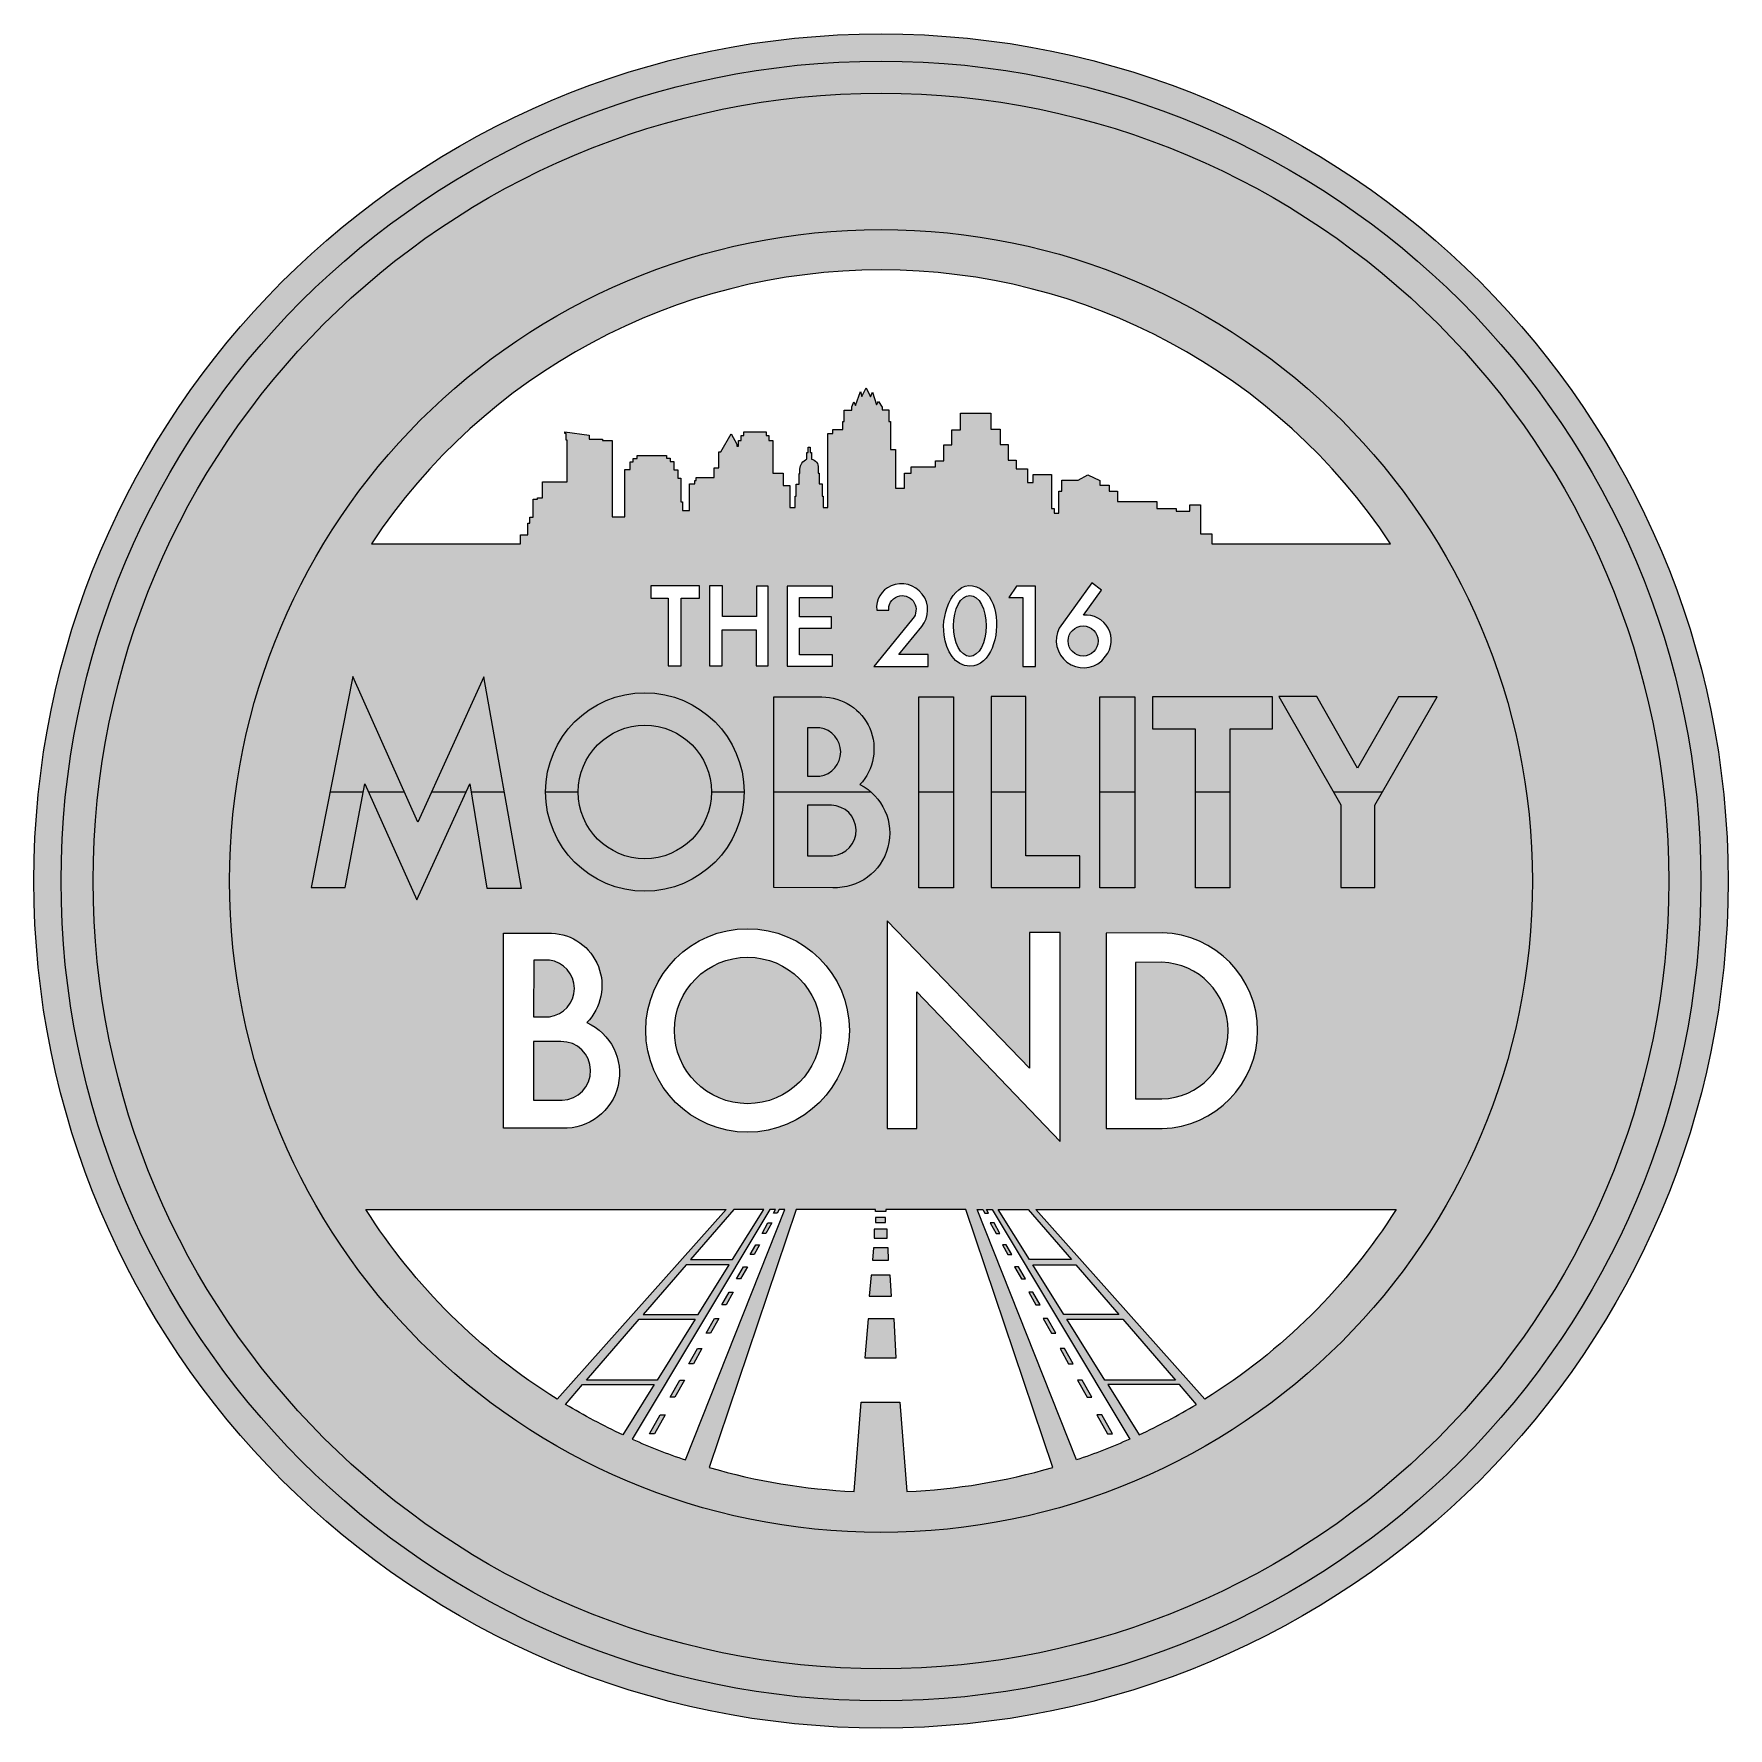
# Model space of a CAD drawing. Extents: x -0.9 to 0.9, y -0.9 to 0.9.
import ezdxf

# ---------------------------------------------------------------- set-up
doc = ezdxf.new("R2010")
doc.units = 0
doc.header["$LTSCALE"] = 0.01
doc.header["$MEASUREMENT"] = 0
for name, color, linetype, lineweight in [('G-ANNO-DETL-LOGO', 7, 'Continuous', 0), ('G-ANNO-DETL-LOGO-PATT-COLR', 7, 'Continuous', 20), ('G-ANNO-DETL-LOGO-PATT-GRAY', 7, 'Continuous', 20)]:
    doc.layers.add(name, color=color, linetype=linetype, lineweight=lineweight)

msp = doc.modelspace()

# ---------------------------------------------------------------- hatches: boundary and pattern name
at = {"layer": 'G-ANNO-DETL-LOGO-PATT-COLR'}
h = msp.add_hatch(color=51, dxfattribs=at)
h.dxf.hatch_style = 1
h.paths.add_polyline_path([(0.9000000000000004, 0, 1), (-0.9000000000000004, 0, 1)])
h.paths.add_polyline_path([(0.8710894640302089, 0, 1), (-0.8710894640302089, 0, 1)], flags=16)
h.paths.add_polyline_path([(0.8369405073950781, 0, 1), (-0.8369405073950782, 0, 1)], flags=0)
h.paths.add_polyline_path([(0.6921602750267876, 0, -1), (-0.6921602750267875, 0, -1)], flags=0)
h.paths.add_polyline_path([(0.2239052428823954, 0.3166643971034536), (0.2337427950296634, 0.2772735426319235, -0.4276433944282752), (0.2386143625957597, 0.2389082350724951, -0.8811608381692119), (0.18934652012884, 0.2686202579671342)], flags=0)
h.paths.add_polyline_path([(0.1642811088748317, 0.227897629198707), (0.08869535809700413, 0.2278976291987064), (0.1642811088748317, 0.3450836251464501)], flags=0)
h.paths.add_polyline_path([(0.3704360452167066, -0.007302705620578109), (0.3340355660889998, -0.007302705620578109), (0.3340355660889998, 0.1611581919256144), (0.2886501089786382, 0.1611581919256144), (0.2886501089786382, 0.1960978663750579), (0.4157163363005534, 0.1960978663750579), (0.4157163363005534, 0.1611581919256144)], flags=0)
h.paths.add_polyline_path([(0.5246991125707847, 0.08056888293002651), (0.5246991125707847, -0.006906938616630498), (0.4884395566639359, -0.006906938616630498), (0.4884395566639359, 0.08091332817161578), (0.4226656976433141, 0.1959097052919274), (0.5911053268842166, 0.1961940783040206)], flags=0)
h.paths.add_polyline_path([(0.2695610776730764, 0.1957673904983182), (0.2695610776730764, -0.007128794585051779), (0.2325686949312243, -0.00712879458505189), (0.2325686949312243, 0.1957673904983182)], flags=0)
h.paths.add_polyline_path([(0.1538534613280671, 0.1960886254350962), (0.1538534613280671, 0.02690208955568973), (0.2112373018321207, 0.02690208955568985), (0.2112373018321208, -0.007049309546791171), (0.1171749742068116, -0.007049309546791171), (0.1171749742068116, 0.1961034973029604)], flags=0)
h.paths.add_polyline_path([(-0.05255110457745182, 0.2806356606067144), (-0.05183937985943976, 0.3012626692876177), (-0.0864274779527392, 0.3012626692876177), (-0.0864274779527393, 0.2806356606067144)], flags=0)
h.paths.add_polyline_path([(0.0770934046524605, 0.1957673904983182), (0.0770934046524605, -0.007128794585051779), (0.04010102191060655, -0.007128794585051779), (0.04010102191060655, 0.1957673904983182)], flags=0)
h.paths.add_polyline_path([(-0.1198603894485046, 0.3132540368469048), (-0.1198603894485045, 0.2284314834821419), (-0.1820728859488218, 0.2284314834821419), (-0.1820728859488218, 0.3134760871341583), (-0.1236698306102493, 0.3132540368469048)], flags=0)
h.paths.add_polyline_path([(-0.1928724437199296, 0.3137330932200051), (-0.1928724437199296, 0.3005045408458642), (-0.2121761579408847, 0.2586388037729962), (-0.2121761579408847, 0.2284364882715888), (-0.2261020292622362, 0.2284364882715888), (-0.2261020292622362, 0.3005336411703521), (-0.2444409234495488, 0.3005045408458642), (-0.2444409234495487, 0.3137330932200051)], flags=0)
h.paths.add_polyline_path([(-0.07798858443837808, 0.1127055881671326, 1.29467604693187), (-0.07275335928684745, 0.1627987413540104), (-0.07798858443837814, 0.1627932769333604)], flags=0)
h.paths.add_polyline_path([(-0.05396308977136743, 0.08047878808359421), (-0.07798858443837803, 0.08047878808359421), (-0.07798858443837808, 0.04290611363041641, 1.877124850577371)], flags=0)
h.paths.add_polyline_path([(0.2987464295054776, -0.2628968794781859), (0.2392627715209272, -0.2628968794781859), (0.2392627715209272, -0.05525469876724998), (0.2928905243188683, -0.05507542202954518, -1.003348572094884)], flags=0)
h.paths.add_polyline_path([(-0.3563818280521616, 0.09455860303125174, -1), (-0.1454463778745094, 0.09455860303125174, -1)], flags=0)
h.paths.add_polyline_path([(0.03812541363151917, -0.1176095907111739), (0.03812541363151922, -0.2630311106084271), (0.1577312256402266, -0.273839642192319), (0.1577312256402266, -0.2426495179749519)], flags=0)
h.paths.add_polyline_path([(0.2934752970652463, -0.08636660932620988), (0.2705557388462427, -0.08644322905037805), (0.2705557388462427, -0.226972962663418, 1.221330721982451)], flags=0)
h.paths.add_polyline_path([(-0.03361995724746836, -0.1587841163996506, -1), (-0.2498982903282417, -0.1587841163996506, -1)], flags=0)
h.paths.add_polyline_path([(-0.4220554976840027, 0.2170776414617128), (-0.3819567575957343, -0.007521724534067964), (-0.4874486333349556, -0.007521724534068075), (-0.4931671753971134, -0.02002222902148976), (-0.4990460574596212, -0.006860207096878845), (-0.6053433448943135, -0.006860207096878734), (-0.5610136100961841, 0.2172748275749939), (-0.4922140477237882, 0.06252552447117399)], flags=0)
h.paths.add_polyline_path([(-0.2195476530165339, -0.1587841163996506, -1), (-0.06397059455917625, -0.1587841163996506, -1)], flags=0)
h.paths.add_polyline_path([(-0.3690298322849755, -0.1415165050215048, 1.335299407771788), (-0.3597682808634505, -0.08414698330641401), (-0.3688542706729712, -0.08415442792555017)], flags=0)
h.paths.add_polyline_path([(0.1200917843172018, -0.363190377358837), (0.1263456404239099, -0.3743323847465361), (0.1222601219144206, -0.3743323847465361), (0.1160733227418334, -0.363190377358837)], flags=0)
h.paths.add_polyline_path([(0.1331276992024399, -0.3864154496148071), (0.1390638718787471, -0.3969914652259003), (0.1348419822097318, -0.3969914652259003), (0.1289694601088912, -0.3864154496148071)], flags=0)
h.paths.add_polyline_path([(-0.3692385626876451, -0.212086633403002, 1.944188616464015), (-0.3400296118523088, -0.1704876525869778), (-0.3692385626876452, -0.1704876525869778)], flags=0)
h.paths.add_polyline_path([(0.004891952605106553, -0.3574762570969652), (0.004891952605106442, -0.3626565463495839), (-0.005790948323776135, -0.3626565463495834), (-0.005790948323776135, -0.3574762570969652)], flags=0)
h.paths.add_polyline_path([(0.1462363878681448, -0.4097701772363267), (0.1535622295524027, -0.4228220576720709), (0.1491848813312908, -0.4228220576720705), (0.1419375909399977, -0.4097701772363269)], flags=0)
h.paths.add_polyline_path([(0.006715970396554027, -0.3699904949316535), (0.006715970396554027, -0.3795217758086142), (-0.007089484539767099, -0.3795217758086142), (-0.007118924198303844, -0.3699904949316537)], flags=0)
h.paths.add_polyline_path([(0.007518074190093316, -0.3898762459906102), (0.008052583345913022, -0.4028413934257404), (-0.008980441848061349, -0.4028413934257404), (-0.008018325362826373, -0.3898762459906102)], flags=0)
h.paths.add_polyline_path([(0.1613772770904482, -0.4367455180009268), (0.1690314607087622, -0.4503823796374746), (0.1644882437505313, -0.4503823796374749), (0.1569161320695757, -0.4367455180009268)], flags=0)
h.paths.add_polyline_path([(-0.1160733227418316, -0.363190377358837), (-0.1222601219144206, -0.3743323847465361), (-0.1263456404239101, -0.3743323847465359), (-0.1200917843171999, -0.363190377358837)], flags=0)
h.paths.add_polyline_path([(0.009727378710334078, -0.4185977636821165), (0.01104583463754061, -0.4409440623818748), (-0.01254383623922983, -0.4409440623818748), (-0.0104414335501542, -0.4185977636821168)], flags=0)
h.paths.add_polyline_path([(0.1770613213880505, -0.4646885557765268), (0.1857977997019146, -0.4802536574121596), (0.1810748057756674, -0.4802536574121596), (0.1724320042974609, -0.4646885557765268)], flags=0)
h.paths.add_polyline_path([(-0.1289694601088893, -0.3864154496148071), (-0.1348419822097301, -0.3969914652259003), (-0.1390638718787452, -0.3969914652259003), (-0.1331276992024382, -0.3864154496148071)], flags=0)
h.paths.add_polyline_path([(0.1950406101240176, -0.4967208514519657), (0.2041337965217593, -0.5129214720439041), (0.1992141949809785, -0.5129214720439037), (0.1902185102191572, -0.4967208514519659)], flags=0)
h.paths.add_polyline_path([(0.01403908592916814, -0.4653053266691316), (0.01624839044940884, -0.5066121212318901), (-0.01731878472644155, -0.5066121212318899), (-0.01379102427899426, -0.4653053266691314)], flags=0)
h.paths.add_polyline_path([(-0.141937590939996, -0.4097701772363269), (-0.1491848813312888, -0.4228220576720707), (-0.1535622295524011, -0.4228220576720707), (-0.1462363878681447, -0.4097701772363267)], flags=0)
h.paths.add_polyline_path([(0.2138890734508579, -0.5303016876674256), (0.2240504307717687, -0.5484053850353916), (0.2189172732412122, -0.5484053850353918), (0.2088648710124554, -0.5303016876674258)], flags=0)
h.paths.add_polyline_path([(-0.1569161320695738, -0.4367455180009268), (-0.1644882437505295, -0.4503823796374746), (-0.1690314607087604, -0.4503823796374746), (-0.1613772770904465, -0.4367455180009268)], flags=0)
h.paths.add_polyline_path([(0.234619253160794, -0.5672350311175087), (0.245843202404151, -0.587231865591284), (0.2404763720121306, -0.587231865591284), (0.2293727714963634, -0.5672350311175087)], flags=0)
h.paths.add_polyline_path([(-0.172432004297459, -0.4646885557765268), (-0.1810748057756655, -0.4802536574121596), (-0.1857977997019127, -0.4802536574121596), (-0.1770613213880504, -0.4646885557765268)], flags=0)
h.paths.add_polyline_path([(-0.1902185102191556, -0.4967208514519657), (-0.1992141949809786, -0.5129214720439039), (-0.2041337965217576, -0.5129214720439039), (-0.1950406101240159, -0.4967208514519657)], flags=0)
h.paths.add_polyline_path([(-0.2088648710124551, -0.5303016876674258), (-0.2189172732412101, -0.5484053850353916), (-0.2240504307717686, -0.5484053850353916), (-0.2138890734508559, -0.5303016876674258)], flags=0)
h.paths.add_polyline_path([(-0.2293727714963634, -0.5672350311175087), (-0.2404763720121288, -0.587231865591284), (-0.2458432024041491, -0.587231865591284), (-0.2346192531607922, -0.567235031117509)], flags=0)
at = {"layer": 'G-ANNO-DETL-LOGO-PATT-COLR', "true_color": 0x59b7b1}
h = msp.add_hatch(color=123, dxfattribs=at)
h.dxf.hatch_style = 1
h.paths.add_polyline_path([(0.8369405073950781, 0, 1), (-0.8369405073950782, 0, 1)])
h.paths.add_polyline_path([(0.6921602750267876, 0, 1), (-0.6921602750267875, 0, 1)], flags=16)
h.paths.add_polyline_path([(0.2239052428823953, 0.3166643971034535), (0.2337427950296633, 0.2772735426319236, -0.427643394428277), (0.2386143625957597, 0.2389082350724951, -0.8811608381692156), (0.18934652012884, 0.2686202579671342)], flags=0)
h.paths.add_polyline_path([(0.1642811088748317, 0.2278976291987069), (0.0886953580970044, 0.2278976291987069), (0.1642811088748317, 0.3450836251464501)], flags=0)
h.paths.add_polyline_path([(0.3704360452167066, -0.00730270562057822), (0.3340355660889998, -0.007302705620578109), (0.3340355660889998, 0.1611581919256144), (0.2886501089786382, 0.1611581919256144), (0.2886501089786382, 0.1960978663750579), (0.4157163363005534, 0.1960978663750579), (0.4157163363005534, 0.1611581919256144), (0.3704360452167066, 0.06777074641816827)], flags=0)
h.paths.add_polyline_path([(0.4226656976433141, 0.1959097052919275), (0.5911053268842164, 0.1961940783040204), (0.5246991125707847, 0.08056888293002629), (0.5246991125707847, -0.006906938616630498), (0.4884395566639359, -0.006906938616630387), (0.4884395566639359, 0.080913328171616)], flags=0)
h.paths.add_polyline_path([(0.2695610776730764, 0.1957673904983182), (0.2695610776730764, -0.007128794585051668), (0.2325686949312242, -0.007128794585051779), (0.2325686949312242, 0.1957673904983182)], flags=0)
h.paths.add_polyline_path([(0.1538534613280671, 0.1960886254350962), (0.1538534613280671, 0.02690208955568973), (0.2112373018321208, 0.02690208955568962), (0.2112373018321207, -0.007049309546791283), (0.1171749742068116, -0.007049309546791171), (0.1171749742068116, 0.1961034973029605)], flags=0)
h.paths.add_polyline_path([(-0.05255110457745182, 0.2806356606067144), (-0.05183937985943982, 0.3012626692876177), (-0.0864274779527392, 0.3012626692876177), (-0.0864274779527392, 0.2806356606067144)], flags=0)
h.paths.add_polyline_path([(0.0770934046524605, 0.1957673904983182), (0.0770934046524605, -0.007128794585051779), (0.0401010219106066, -0.007128794585051779), (0.0401010219106066, 0.1957673904983182)], flags=0)
h.paths.add_polyline_path([(-0.1198603894485046, 0.3132540368469048), (-0.1198603894485046, 0.228431483482142), (-0.1820728859488218, 0.2284314834821417), (-0.1820728859488217, 0.3134760871341582), (-0.123669830610167, 0.3132540368469048)], flags=0)
h.paths.add_polyline_path([(-0.1928724437199296, 0.3137330932200051), (-0.1928724437199296, 0.3005045408458642), (-0.2121761579408846, 0.2586388037729965), (-0.2121761579408847, 0.2284364882715888), (-0.2261020292622362, 0.2284364882715889), (-0.2261020292622361, 0.3005336411703521), (-0.2444409234495488, 0.3005045408458642), (-0.2444409234495488, 0.3137330932200051)], flags=0)
h.paths.add_polyline_path([(-0.07798858443837808, 0.1127055881671326, 1.29467604693187), (-0.07275335928684745, 0.1627987413540104), (-0.07798858443837814, 0.1627932769333604)], flags=0)
h.paths.add_polyline_path([(-0.07798858443837814, 0.04290611363041652, 1.877124850577582), (-0.05396308977137249, 0.08047878808359421), (-0.07798858443837808, 0.08047878808359421)], flags=0)
h.paths.add_polyline_path([(0.2987464295054776, -0.2628968794781859), (0.2392627715209272, -0.2628968794781857), (0.2392627715209272, -0.05525469876725009), (0.2928905243188681, -0.05507542202954518, -1.003348572094884)], flags=0)
h.paths.add_polyline_path([(-0.3563818280521616, 0.09455860303125174, -1), (-0.1454463778745094, 0.09455860303125174, -1)], flags=0)
h.paths.add_polyline_path([(0.03812541363151922, -0.1176095907111741), (0.03812541363151922, -0.2630311106084271), (0.1577312256402266, -0.2738396421923192), (0.1577312256402266, -0.2426495179749519)], flags=0)
h.paths.add_polyline_path([(0.2934752970652462, -0.08636660932620988), (0.2705557388462427, -0.08644322905037793), (0.2705557388462427, -0.226972962663418, 1.221330721982452)], flags=0)
h.paths.add_polyline_path([(-0.03361995724746836, -0.1587841163996506, -1), (-0.2498982903282417, -0.1587841163996506, -1)], flags=0)
h.paths.add_polyline_path([(-0.4220554976840026, 0.2170776414617129), (-0.3819567575957343, -0.007521724534067964), (-0.4874486333349556, -0.007521724534067964), (-0.4931671753971134, -0.02002222902148965), (-0.4990460574596209, -0.006860207096878845), (-0.6053433448943134, -0.006860207096878845), (-0.5610136100961842, 0.2172748275749938), (-0.4922140477237882, 0.0625255244711741)], flags=0)
h.paths.add_polyline_path([(-0.3690298322849755, -0.1415165050215048, 1.335299407771788), (-0.3597682808634505, -0.08414698330641401), (-0.3688542706729709, -0.08415442792554995)], flags=0)
h.paths.add_polyline_path([(0.1200917843172019, -0.3631903773588367), (0.1263456404239101, -0.3743323847465361), (0.1222601219144207, -0.3743323847465359), (0.1160733227418334, -0.363190377358837)], flags=0)
h.paths.add_polyline_path([(0.13312769920244, -0.3864154496148069), (0.139063871878747, -0.3969914652259003), (0.134841982209732, -0.3969914652259003), (0.1289694601088911, -0.3864154496148073)], flags=0)
h.paths.add_polyline_path([(0.004891952605106553, -0.3574762570969652), (0.004891952605106498, -0.3626565463495837), (-0.005790948323776079, -0.3626565463495837), (-0.005790948323776191, -0.3574762570969652)], flags=0)
h.paths.add_polyline_path([(-0.3692385626876452, -0.2120866334030017, 1.944188616463537), (-0.3400296118522959, -0.1704876525869778), (-0.3692385626876451, -0.1704876525869778)], flags=0)
h.paths.add_polyline_path([(0.006715970396554027, -0.3699904949316535), (0.006715970396554027, -0.3795217758086142), (-0.007089484539767044, -0.3795217758086142), (-0.007118924198303844, -0.3699904949316535)], flags=0)
h.paths.add_polyline_path([(0.1462363878681447, -0.4097701772363269), (0.1535622295524029, -0.4228220576720707), (0.1491848813312905, -0.4228220576720707), (0.1419375909399979, -0.4097701772363271)], flags=0)
h.paths.add_polyline_path([(0.007518074190093316, -0.3898762459906102), (0.008052583345913078, -0.4028413934257404), (-0.00898044184806146, -0.4028413934257404), (-0.008018325362826317, -0.38987624599061)], flags=0)
h.paths.add_polyline_path([(0.1613772770904482, -0.4367455180009268), (0.1690314607087621, -0.4503823796374746), (0.1644882437505313, -0.4503823796374746), (0.1569161320695756, -0.4367455180009265)], flags=0)
h.paths.add_polyline_path([(-0.1160733227418316, -0.363190377358837), (-0.1222601219144206, -0.3743323847465359), (-0.1263456404239101, -0.3743323847465359), (-0.1200917843171999, -0.363190377358837)], flags=0)
h.paths.add_polyline_path([(0.009727378710334023, -0.4185977636821168), (0.01104583463754055, -0.4409440623818748), (-0.01254383623922989, -0.4409440623818748), (-0.01044143355015414, -0.4185977636821168)], flags=0)
h.paths.add_polyline_path([(0.1770613213880505, -0.4646885557765268), (0.1857977997019144, -0.4802536574121596), (0.1810748057756673, -0.4802536574121596), (0.1724320042974608, -0.4646885557765266)], flags=0)
h.paths.add_polyline_path([(-0.1289694601088893, -0.3864154496148071), (-0.1348419822097303, -0.3969914652259003), (-0.1390638718787452, -0.3969914652259003), (-0.1331276992024382, -0.3864154496148073)], flags=0)
h.paths.add_polyline_path([(0.1950406101240176, -0.4967208514519657), (0.2041337965217592, -0.5129214720439039), (0.1992141949809785, -0.5129214720439039), (0.1902185102191574, -0.4967208514519659)], flags=0)
h.paths.add_polyline_path([(0.01403908592916814, -0.4653053266691316), (0.01624839044940873, -0.5066121212318899), (-0.01731878472644161, -0.5066121212318899), (-0.01379102427899426, -0.4653053266691316)], flags=0)
h.paths.add_polyline_path([(-0.141937590939996, -0.4097701772363269), (-0.1491848813312888, -0.4228220576720707), (-0.1535622295524011, -0.4228220576720707), (-0.1462363878681447, -0.4097701772363267)], flags=0)
h.paths.add_polyline_path([(0.2138890734508578, -0.5303016876674258), (0.2240504307717685, -0.5484053850353916), (0.2189172732412122, -0.5484053850353918), (0.2088648710124553, -0.5303016876674258)], flags=0)
h.paths.add_polyline_path([(-0.1569161320695738, -0.4367455180009268), (-0.1644882437505295, -0.4503823796374746), (-0.1690314607087604, -0.4503823796374746), (-0.1613772770904465, -0.4367455180009265)], flags=0)
h.paths.add_polyline_path([(0.234619253160794, -0.5672350311175087), (0.2458432024041509, -0.5872318655912838), (0.2404763720121306, -0.587231865591284), (0.2293727714963633, -0.5672350311175087)], flags=0)
h.paths.add_polyline_path([(-0.172432004297459, -0.4646885557765268), (-0.1810748057756655, -0.4802536574121596), (-0.1857977997019127, -0.4802536574121596), (-0.1770613213880505, -0.4646885557765268)], flags=0)
h.paths.add_polyline_path([(-0.1902185102191556, -0.4967208514519657), (-0.1992141949809785, -0.5129214720439039), (-0.2041337965217576, -0.5129214720439039), (-0.195040610124016, -0.4967208514519659)], flags=0)
h.paths.add_polyline_path([(-0.2088648710124552, -0.5303016876674258), (-0.2189172732412104, -0.5484053850353916), (-0.2240504307717684, -0.5484053850353916), (-0.2138890734508559, -0.5303016876674258)], flags=0)
h.paths.add_polyline_path([(-0.2293727714963634, -0.5672350311175087), (-0.2404763720121288, -0.5872318655912838), (-0.2458432024041493, -0.587231865591284), (-0.2346192531607921, -0.5672350311175087)], flags=0)
at = {"layer": 'G-ANNO-DETL-LOGO-PATT-COLR'}
h = msp.add_hatch(color=52, dxfattribs=at)
h.dxf.hatch_style = 1
h.paths.add_polyline_path([(-0.5610136100961842, 0.2172748275749941), (-0.585284593422891, 0.09455860303125174), (-0.5499844123956787, 0.09455860303125174), (-0.548297697760427, 0.1034075551357478), (-0.5443452696230899, 0.09455860303125174), (-0.5064555450499224, 0.09455860303125174)])
h.paths.add_polyline_path([(-0.4220554976840027, 0.2170776414617128), (-0.4776727111905394, 0.09455860303125174), (-0.4407504662738972, 0.09455860303125174), (-0.4367851139652554, 0.1032267047588569), (-0.4353662321839114, 0.09455860303125174), (-0.4001816199190067, 0.09455860303125174)])
h.paths.add_polyline_path([(-0.1800313614372584, 0.09455860303125174), (-0.1454463778745101, 0.09455860303125174, 1), (-0.3563818280521609, 0.09455860303125174), (-0.3217968444894108, 0.09455860303125174, -1)])
h.paths.add_polyline_path([(-0.06277109394163638, 0.1955405642860191), (-0.1137179407170468, 0.1955405642860191), (-0.1137179407170468, 0.09455860303125174), (-0.01070409129163785, 0.09455860303125174, 0.06072722414910738), (-0.02233632193945034, 0.1023866946799279, 0.6560787076386397)])
h.paths.add_polyline_path([(-0.06496092862165348, 0.1113303225122459), (-0.07798858443837808, 0.1113303225122459), (-0.07798858443837808, 0.1627932769333604), (-0.06496092862165348, 0.1628068749333327, -0.8609024754686412)], flags=16)
h.paths.add_polyline_path([(0.0770934046524605, 0.1957673904983182), (0.0401010219106066, 0.1957673904983182), (0.0401010219106066, 0.09455860303125174), (0.0770934046524605, 0.09455860303125174)])
h.paths.add_polyline_path([(0.1538534613280671, 0.1960886254350962), (0.1171749742068116, 0.1961034973029605), (0.1171749742068116, 0.09455860303125174), (0.1538534613280671, 0.09455860303125174)])
h.paths.add_polyline_path([(0.2695610776730764, 0.1957673904983182), (0.2325686949312242, 0.1957673904983182), (0.2325686949312242, 0.09455860303125174), (0.2695610776730764, 0.09455860303125174)])
h.paths.add_polyline_path([(0.3704360452167066, 0.1611581919256144), (0.4157163363005534, 0.1611581919256144), (0.4157163363005534, 0.1960978663750579), (0.2886501089786382, 0.1960978663750579), (0.2886501089786382, 0.1611581919256144), (0.3340355660889998, 0.1611581919256144), (0.3340355660889998, 0.09455860303125174), (0.3704360452167066, 0.09455860303125174)])
h.paths.add_polyline_path([(0.5907904075282762, 0.1956457469101274), (0.5497637319119448, 0.1956457469101274), (0.5061380914872871, 0.1199515581311923), (0.463016778432161, 0.1959778291558711), (0.4226656976433141, 0.1959097052919274), (0.4806349422283329, 0.09455860303125174), (0.5327337312213487, 0.09455860303125174)])
h = msp.add_hatch(color=51, dxfattribs=at)
h.dxf.hatch_style = 1
h.paths.add_polyline_path([(-0.4407504662738972, 0.09455860303125174), (-0.4776727111905394, 0.09455860303125174), (-0.4922140477237882, 0.06252552447117399), (-0.5064555450499224, 0.09455860303125174), (-0.5443452696230899, 0.09455860303125174), (-0.4931671753971134, -0.02002222902148976)])
h.paths.add_polyline_path([(-0.5499844123956787, 0.09455860303125174), (-0.585284593422891, 0.09455860303125174), (-0.6053433448943135, -0.006860207096878845), (-0.569316033734891, -0.006860207096878845)])
h.paths.add_polyline_path([(-0.4001816199190067, 0.09455860303125174), (-0.4353662321839114, 0.09455860303125174), (-0.4186567008969213, -0.007521724534067964), (-0.3819567575957343, -0.007521724534067964)])
h.paths.add_polyline_path([(-0.3217968444894108, 0.09455860303125174), (-0.3563818280521609, 0.09455860303125174, 1), (-0.1454463778745101, 0.09455860303125174), (-0.1800313614372584, 0.09455860303125174, -1)])
h.paths.add_polyline_path([(-0.01070409129163785, 0.09455860303125174), (-0.1137179407170468, 0.09455860303125174), (-0.1137179407170468, -0.006997866874937309), (-0.05117237498853555, -0.007116060224328535, 0.7108459095120283)])
h.paths.add_polyline_path([(-0.07798858443837808, 0.02680764196744345), (-0.07798858443837808, 0.08047878808359421), (-0.05273232218745605, 0.08047878808359421, -0.9565178131451494), (-0.05157630644189659, 0.02680764196744345)], flags=16)
h.paths.add_polyline_path([(0.0770934046524605, 0.09455860303125174), (0.0401010219106066, 0.09455860303125174), (0.0401010219106066, -0.007128794585051779), (0.0770934046524605, -0.007128794585051779)])
h.paths.add_polyline_path([(0.2112373018321207, 0.02690208955568973), (0.1538534613280671, 0.02690208955568973), (0.1538534613280671, 0.09455860303125174), (0.1171749742068116, 0.09455860303125174), (0.1171749742068116, -0.007049309546791171), (0.2112373018321207, -0.007049309546791171)])
h.paths.add_polyline_path([(0.2695610776730764, 0.09455860303125174), (0.2325686949312242, 0.09455860303125174), (0.2325686949312242, -0.007128794585051779), (0.2695610776730764, -0.007128794585051779)])
h.paths.add_polyline_path([(0.3704360452167066, 0.09455860303125174), (0.3340355660889998, 0.09455860303125174), (0.3340355660889998, -0.007302705620578109), (0.3704360452167066, -0.007302705620578109)])
h.paths.add_polyline_path([(0.5246991125707847, 0.0805688829300264), (0.5327337312213487, 0.09455860303125174), (0.4806349422283329, 0.09455860303125174), (0.4884395566639359, 0.0809133281716159), (0.4884395566639359, -0.006906938616630498), (0.5246991125707847, -0.006906938616630498)])
at = {"layer": 'G-ANNO-DETL-LOGO-PATT-GRAY'}
h = msp.add_hatch(color=8, dxfattribs=at)
h.dxf.hatch_style = 1
h.paths.add_polyline_path([(0.8710894640302089, 0, 1), (-0.8710894640302089, 0, 1)])
h.paths.add_polyline_path([(0.8369405073950781, 0, 1), (-0.8369405073950782, 0, 1)], flags=16)
h.paths.add_polyline_path([(0.6921602750267876, 0, -1), (-0.6921602750267875, 0, -1)], flags=0)
h.paths.add_polyline_path([(0.2239052428823953, 0.3166643971034535), (0.2337427950296633, 0.2772735426319236, -0.427643394428277), (0.2386143625957597, 0.2389082350724951, -0.8811608381692156), (0.18934652012884, 0.2686202579671342)], flags=0)
h.paths.add_polyline_path([(0.1642811088748317, 0.227897629198707), (0.08869535809700407, 0.2278976291987064), (0.1642811088748317, 0.3450836251464501)], flags=0)
h.paths.add_polyline_path([(0.5246991125707847, 0.0805688829300264), (0.5246991125707847, -0.006906938616630387), (0.4884395566639359, -0.006906938616630609), (0.4884395566639359, 0.0809133281716159), (0.4226656976433141, 0.1959097052919273), (0.5911053268842167, 0.1961940783040208)], flags=0)
h.paths.add_polyline_path([(0.4157163363005534, 0.1960978663750579), (0.4157163363005534, 0.1611581919256144), (0.3704360452167066, 0.06777074641816838), (0.3704360452167066, -0.007302705620578109), (0.3340355660889998, -0.00730270562057822), (0.3340355660889998, 0.1611581919256144), (0.2886501089786382, 0.1611581919256144), (0.2886501089786382, 0.196097866375058)], flags=0)
h.paths.add_polyline_path([(0.2695610776730764, 0.1957673904983182), (0.2695610776730764, -0.007128794585051779), (0.2325686949312243, -0.007128794585051779), (0.2325686949312243, 0.195767390498318)], flags=0)
h.paths.add_polyline_path([(0.1538534613280671, 0.1960886254350962), (0.1538534613280671, 0.02690208955568973), (0.2112373018321207, 0.02690208955568973), (0.2112373018321207, -0.00704930954679106), (0.1171749742068116, -0.00704930954679106), (0.1171749742068115, 0.1961034973029605)], flags=0)
h.paths.add_polyline_path([(-0.05255110457745182, 0.2806356606067144), (-0.05183937985943987, 0.3012626692876177), (-0.0864274779527392, 0.3012626692876177), (-0.0864274779527392, 0.2806356606067144)], flags=0)
h.paths.add_polyline_path([(0.0770934046524605, 0.1957673904983182), (0.07709340465246045, -0.007128794585051779), (0.0401010219106066, -0.00712879458505189), (0.04010102191060655, 0.1957673904983183)], flags=0)
h.paths.add_polyline_path([(-0.1198603894485046, 0.3132540368469048), (-0.1198603894485046, 0.228431483482142), (-0.1820728859488215, 0.2284314834821415), (-0.1820728859488215, 0.3134760871341583), (-0.1236698306102156, 0.3132540368469048)], flags=0)
h.paths.add_polyline_path([(-0.07798858443837808, 0.1127055881671326, 1.294676046931872), (-0.07275335928684756, 0.1627987413540104), (-0.07798858443837808, 0.1627932769333604)], flags=0)
h.paths.add_polyline_path([(-0.1928724437199296, 0.3137330932200051), (-0.1928724437199296, 0.3005045408458642), (-0.2121761579408847, 0.2586388037729964), (-0.2121761579408848, 0.2284364882715887), (-0.2261020292622362, 0.2284364882715888), (-0.2261020292622362, 0.300533641170352), (-0.2444409234495489, 0.3005045408458643), (-0.2444409234495487, 0.3137330932200051)], flags=0)
h.paths.add_polyline_path([(0.2987464295054776, -0.2628968794781859), (0.2392627715209272, -0.2628968794781857), (0.2392627715209272, -0.05525469876724987), (0.2928905243188685, -0.05507542202954518, -1.003348572094884)], flags=0)
h.paths.add_polyline_path([(-0.07798858443837808, 0.04290611363041641, 1.87712485057757), (-0.05396308977137232, 0.08047878808359421), (-0.07798858443837808, 0.08047878808359421)], flags=0)
h.paths.add_polyline_path([(0.03812541363151922, -0.1176095907111743), (0.03812541363151922, -0.2630311106084271), (0.1577312256402266, -0.273839642192319), (0.1577312256402266, -0.2426495179749517)], flags=0)
h.paths.add_polyline_path([(0.2934752970652462, -0.08636660932620988), (0.2705557388462427, -0.08644322905037782), (0.2705557388462427, -0.226972962663418, 1.221330721982453)], flags=0)
h.paths.add_polyline_path([(-0.3563818280521616, 0.09455860303125174, -1), (-0.1454463778745094, 0.09455860303125174, -1)], flags=0)
h.paths.add_polyline_path([(-0.03361995724746836, -0.1587841163996506, -1), (-0.2498982903282417, -0.1587841163996506, -1)], flags=0)
h.paths.add_polyline_path([(-0.4220554976840026, 0.2170776414617128), (-0.3819567575957343, -0.007521724534067964), (-0.4874486333349557, -0.007521724534068075), (-0.4931671753971135, -0.02002222902148998), (-0.4990460574596213, -0.006860207096878845), (-0.6053433448943135, -0.006860207096878845), (-0.5610136100961843, 0.2172748275749941), (-0.4922140477237881, 0.06252552447117399)], flags=0)
h.paths.add_polyline_path([(-0.3690298322849755, -0.1415165050215048, 1.335299407771788), (-0.3597682808634505, -0.08414698330641401), (-0.3688542706729709, -0.08415442792554995)], flags=0)
h.paths.add_polyline_path([(0.1200917843172018, -0.363190377358837), (0.1263456404239099, -0.3743323847465359), (0.1222601219144206, -0.3743323847465359), (0.1160733227418334, -0.3631903773588367)], flags=0)
h.paths.add_polyline_path([(0.1331276992024399, -0.3864154496148071), (0.1390638718787471, -0.3969914652259003), (0.134841982209732, -0.3969914652259006), (0.128969460108891, -0.3864154496148069)], flags=0)
h.paths.add_polyline_path([(0.004891952605106553, -0.3574762570969652), (0.004891952605106498, -0.3626565463495837), (-0.005790948323776135, -0.3626565463495837), (-0.005790948323776191, -0.3574762570969652)], flags=0)
h.paths.add_polyline_path([(0.1462363878681447, -0.4097701772363269), (0.1535622295524027, -0.4228220576720705), (0.1491848813312905, -0.4228220576720707), (0.1419375909399979, -0.4097701772363271)], flags=0)
h.paths.add_polyline_path([(-0.369238562687645, -0.2120866334030023, 1.944188616463993), (-0.3400296118523085, -0.1704876525869778), (-0.3692385626876451, -0.1704876525869778)], flags=0)
h.paths.add_polyline_path([(0.006715970396554027, -0.3699904949316535), (0.006715970396553972, -0.3795217758086145), (-0.007089484539767099, -0.3795217758086142), (-0.0071189241983039, -0.3699904949316537)], flags=0)
h.paths.add_polyline_path([(0.1613772770904482, -0.4367455180009268), (0.1690314607087621, -0.4503823796374749), (0.1644882437505312, -0.4503823796374744), (0.1569161320695755, -0.4367455180009265)], flags=0)
h.paths.add_polyline_path([(0.007518074190093427, -0.38987624599061), (0.008052583345913134, -0.4028413934257404), (-0.008980441848061405, -0.4028413934257402), (-0.008018325362826373, -0.3898762459906102)], flags=0)
h.paths.add_polyline_path([(0.1770613213880505, -0.4646885557765268), (0.1857977997019147, -0.4802536574121596), (0.1810748057756673, -0.4802536574121596), (0.1724320042974607, -0.4646885557765266)], flags=0)
h.paths.add_polyline_path([(-0.1160733227418316, -0.363190377358837), (-0.1222601219144206, -0.3743323847465359), (-0.1263456404239101, -0.3743323847465359), (-0.1200917843172, -0.3631903773588367)], flags=0)
h.paths.add_polyline_path([(0.009727378710333967, -0.418597763682117), (0.01104583463754066, -0.4409440623818748), (-0.01254383623922989, -0.440944062381875), (-0.01044143355015409, -0.4185977636821168)], flags=0)
h.paths.add_polyline_path([(0.1950406101240176, -0.4967208514519657), (0.2041337965217593, -0.5129214720439039), (0.1992141949809785, -0.5129214720439039), (0.1902185102191573, -0.4967208514519657)], flags=0)
h.paths.add_polyline_path([(-0.1289694601088893, -0.3864154496148071), (-0.1348419822097301, -0.3969914652259003), (-0.1390638718787454, -0.3969914652259003), (-0.1331276992024382, -0.3864154496148071)], flags=0)
h.paths.add_polyline_path([(0.01403908592916814, -0.4653053266691316), (0.01624839044940884, -0.5066121212318899), (-0.01731878472644161, -0.5066121212318899), (-0.01379102427899426, -0.4653053266691316)], flags=0)
h.paths.add_polyline_path([(-0.141937590939996, -0.4097701772363269), (-0.1491848813312888, -0.4228220576720705), (-0.153562229552401, -0.4228220576720705), (-0.1462363878681447, -0.4097701772363269)], flags=0)
h.paths.add_polyline_path([(0.2138890734508578, -0.5303016876674258), (0.2240504307717686, -0.5484053850353918), (0.2189172732412123, -0.5484053850353918), (0.2088648710124551, -0.5303016876674258)], flags=0)
h.paths.add_polyline_path([(-0.1569161320695738, -0.4367455180009268), (-0.1644882437505295, -0.4503823796374749), (-0.1690314607087605, -0.4503823796374749), (-0.1613772770904465, -0.4367455180009268)], flags=0)
h.paths.add_polyline_path([(0.234619253160794, -0.5672350311175085), (0.245843202404151, -0.587231865591284), (0.2404763720121305, -0.5872318655912838), (0.2293727714963633, -0.5672350311175087)], flags=0)
h.paths.add_polyline_path([(-0.172432004297459, -0.4646885557765268), (-0.1810748057756655, -0.4802536574121596), (-0.1857977997019126, -0.4802536574121596), (-0.1770613213880504, -0.4646885557765268)], flags=0)
h.paths.add_polyline_path([(-0.1902185102191556, -0.4967208514519657), (-0.1992141949809784, -0.5129214720439039), (-0.2041337965217576, -0.5129214720439039), (-0.195040610124016, -0.4967208514519657)], flags=0)
h.paths.add_polyline_path([(-0.2088648710124552, -0.5303016876674258), (-0.2189172732412102, -0.5484053850353916), (-0.2240504307717684, -0.5484053850353918), (-0.2138890734508561, -0.5303016876674258)], flags=0)
h.paths.add_polyline_path([(-0.2293727714963634, -0.5672350311175087), (-0.2404763720121287, -0.5872318655912838), (-0.2458432024041494, -0.587231865591284), (-0.2346192531607921, -0.5672350311175087)], flags=0)
h = msp.add_hatch(color=8, dxfattribs=at)
h.dxf.hatch_style = 1
edge = h.paths.add_edge_path()
edge.add_arc((0, 0), 0.6921602750267876, 0, 360)
edge = h.paths.add_edge_path(flags=16)
edge.add_arc((-5.551115123125783e-17, -2.220446049250313e-16), 0.6492183854380303, 302.00290331203865, 327.48627579447333, ccw=False)
edge.add_line((0.3440612272941159, -0.5505509820748937), (0.1645226070815919, -0.3489559291378912))
edge.add_line((0.1645226070815919, -0.3489559291378912), (0.5474616621374266, -0.3489559291378916))
h.paths.add_polyline_path([(0.1563980678655383, -0.3489559291378912), (0.2023032203180062, -0.4021228587185597), (0.1578220147264577, -0.4021228587185597), (0.1246125898852721, -0.3489559291378912)], flags=16)
h.paths.add_polyline_path([(0.1613021658899054, -0.4076944382542491), (0.2071138085916573, -0.4076944382542491), (0.2526256952338457, -0.4604058909543358), (0.1942270882151114, -0.4604058909543358)], flags=16)
h.paths.add_polyline_path([(0.3130427064765033, -0.5303803232479396), (0.2379349093811474, -0.5303803232479396), (0.1973425277733032, -0.4653935821412585), (0.2569321452419118, -0.4653935821412585)], flags=16)
edge = h.paths.add_edge_path(flags=16)
edge.add_line((0.3351703774513553, -0.556008390287305), (0.3171081590301803, -0.535088893377595))
edge.add_line((0.3171081590301803, -0.535088893377595), (0.240876002783823, -0.535088893377595))
edge.add_line((0.240876002783823, -0.535088893377595), (0.2742156716292641, -0.5884643382769041))
edge.add_arc((-4.052314039881821e-15, 2.164934898019055e-14), 0.6492183854380518, 294.9848224128201, 301.0822166798969)
edge = h.paths.add_edge_path(flags=16)
edge.add_line((0.1081693904061911, -0.3489559291378912), (0.1102886775402165, -0.3527726221071079))
edge.add_line((0.1102886775402165, -0.3527726221071079), (0.1142444410125165, -0.3527726221071079))
edge.add_line((0.1142444410125165, -0.3527726221071079), (0.1121021835357077, -0.3489559291378912))
edge.add_line((0.1121021835357077, -0.3489559291378912), (0.1182697478648045, -0.3489559291378912))
edge.add_line((0.1182697478648045, -0.3489559291378912), (0.2644213282248593, -0.5929299057819265))
edge.add_arc((-3.608224830031759e-16, -2.220446049250313e-15), 0.6492183854380285, 288.6632789013867, 294.0348233983761, ccw=False)
edge.add_line((0.207753683768809, -0.6150796036865902), (0.1020919373249001, -0.3489559291378912))
edge.add_line((0.1020919373249001, -0.3489559291378912), (0.1081693904061911, -0.3489559291378912))
edge = h.paths.add_edge_path(flags=16)
edge.add_arc((-4.302114220422482e-16, 4.996003610813204e-15), 0.6492183854380351, 253.6780999167465, 267.4799097621984)
edge.add_line((-0.02854593228061297, -0.6485905038936304), (-0.0211672506721392, -0.5536665225565267))
edge.add_line((-0.0211672506721392, -0.5536665225565267), (0.02009685639510828, -0.5536665225565267))
edge.add_line((0.02009685639510828, -0.5536665225565267), (0.02748850409813577, -0.6486361800988362))
edge.add_arc((4.440892098500626e-16, 1.332267629550188e-15), 0.6492183854380318, 272.4266814923253, 286.3219000832536)
edge.add_line((0.1824521497943632, -0.6230535490840081), (0.09022583399431205, -0.3489559291378912))
edge.add_line((0.09022583399431205, -0.3489559291378912), (0.005234908297627072, -0.3489559291378912))
edge.add_line((0.005234908297627072, -0.3489559291378912), (0.005234908297627072, -0.3511218017010886))
edge.add_line((0.005234908297627072, -0.3511218017010886), (-0.005992938906461021, -0.3511218017010886))
edge.add_line((-0.005992938906461021, -0.3511218017010886), (-0.005992938906461021, -0.3489559291378912))
edge.add_line((-0.005992938906461021, -0.3489559291378912), (-0.09022583399431205, -0.3489559291378912))
edge.add_line((-0.09022583399431205, -0.3489559291378912), (-0.1824521497943631, -0.623053549084008))
edge = h.paths.add_edge_path(flags=16)
edge.add_arc((-1.387778780781446e-15, 1.332267629550188e-14), 0.6492183854380421, 245.9651766016245, 251.336721098614)
edge.add_line((-0.2077536837688072, -0.6150796036865902), (-0.1020919373248983, -0.3489559291378912))
edge.add_line((-0.1020919373248983, -0.3489559291378912), (-0.1081693904061893, -0.3489559291378912))
edge.add_line((-0.1081693904061893, -0.3489559291378912), (-0.1102886775402148, -0.3527726221071079))
edge.add_line((-0.1102886775402148, -0.3527726221071079), (-0.1142444410125165, -0.3527726221071079))
edge.add_line((-0.1142444410125165, -0.3527726221071079), (-0.1121021835357059, -0.3489559291378912))
edge.add_line((-0.1121021835357059, -0.3489559291378912), (-0.1182697478648027, -0.3489559291378912))
edge.add_line((-0.1182697478648027, -0.3489559291378912), (-0.2644213282248606, -0.5929299057819261))
h.paths.add_polyline_path([(-0.1246125898852704, -0.3489559291378912), (-0.1563980678655366, -0.3489559291378912), (-0.2023032203180062, -0.4021228587185597), (-0.157822014726456, -0.4021228587185597)], flags=16)
h.paths.add_polyline_path([(-0.2526256952338439, -0.4604058909543358), (-0.1942270882151114, -0.4604058909543358), (-0.1613021658899036, -0.4076944382542491), (-0.2071138085916573, -0.4076944382542491)], flags=16)
h.paths.add_polyline_path([(-0.3130427064765016, -0.5303803232479396), (-0.2569321452419118, -0.4653935821412585), (-0.1973425277733014, -0.4653935821412585), (-0.2379349093811456, -0.5303803232479396)], flags=16)
edge = h.paths.add_edge_path(flags=16)
edge.add_arc((-1.110223024625157e-15, -6.439293542825908e-15), 0.6492183854380241, 238.9177833201024, 245.0151775871793, ccw=False)
edge.add_line((-0.3351703774513535, -0.556008390287305), (-0.3171081590301785, -0.535088893377595))
edge.add_line((-0.3171081590301785, -0.535088893377595), (-0.240876002783823, -0.535088893377595))
edge.add_line((-0.240876002783823, -0.535088893377595), (-0.2742156716292649, -0.5884643382769038))
edge = h.paths.add_edge_path(flags=16)
edge.add_line((-0.547461662137426, -0.3489559291378912), (-0.1645226070815902, -0.3489559291378912))
edge.add_line((-0.1645226070815902, -0.3489559291378912), (-0.344061227294116, -0.5505509820748935))
edge.add_arc((1.332267629550188e-15, -1.054711873393899e-15), 0.6492183854380302, 212.5137242055265, 237.9970966879612, ccw=False)
edge = h.paths.add_edge_path(flags=16)
edge.add_line((-0.5413750384566232, 0.3583260801656118), (-0.3830911401455506, 0.3583260801656118))
edge.add_line((-0.3830911401455506, 0.3583260801656118), (-0.3830911401455506, 0.3676697868141741))
edge.add_line((-0.3830911401455506, 0.3676697868141741), (-0.3750947209488018, 0.3676697868141741))
edge.add_line((-0.3750947209488018, 0.3676697868141741), (-0.3750947209488018, 0.3801730549471918))
edge.add_line((-0.3750947209488018, 0.3801730549471918), (-0.3730535050192252, 0.3801730549471918))
edge.add_line((-0.3730535050192252, 0.3801730549471918), (-0.3730535050192252, 0.3865335680137942))
edge.add_line((-0.3730535050192252, 0.3865335680137942), (-0.3696264695515659, 0.3865335680137942))
edge.add_line((-0.3696264695515659, 0.3865335680137942), (-0.3696264695515659, 0.4058289140642248))
edge.add_line((-0.3696264695515659, 0.4058289140642248), (-0.3650830791972108, 0.4058289140642248))
edge.add_line((-0.3650830791972108, 0.4058289140642248), (-0.3650830791972108, 0.4071842015463476))
edge.add_line((-0.3650830791972108, 0.4071842015463476), (-0.3597818189285373, 0.4071842015463476))
edge.add_line((-0.3597818189285373, 0.4071842015463476), (-0.3597818189285373, 0.4240697393191137))
edge.add_line((-0.3597818189285373, 0.4240697393191137), (-0.3334169066371224, 0.4240697393191137))
edge.add_line((-0.3334169066371224, 0.4240697393191137), (-0.3334169066371224, 0.4683957430797978))
edge.add_line((-0.3334169066371224, 0.4683957430797978), (-0.3346176887502779, 0.4683957430797978))
edge.add_line((-0.3346176887502779, 0.4683957430797978), (-0.3346176887502779, 0.4755175282350192))
edge.add_line((-0.3346176887502779, 0.4755175282350192), (-0.3360478647245966, 0.4755175282350192))
edge.add_line((-0.3360478647245966, 0.4755175282350192), (-0.3360478647245966, 0.4773797633197816))
edge.add_line((-0.3360478647245966, 0.4773797633197816), (-0.3100200650752249, 0.473806162290626))
edge.add_line((-0.3100200650752249, 0.473806162290626), (-0.3100200650752249, 0.4692400886277568))
edge.add_line((-0.3100200650752249, 0.4692400886277568), (-0.2957633139317934, 0.4692400886277568))
edge.add_line((-0.2957633139317934, 0.4692400886277568), (-0.2957633139317934, 0.4678871804717639))
edge.add_line((-0.2957633139317934, 0.4678871804717639), (-0.2855046512706529, 0.4678871804717639))
edge.add_line((-0.2855046512706529, 0.4678871804717639), (-0.2855046512706529, 0.3868414122240207))
edge.add_line((-0.2855046512706529, 0.3868414122240207), (-0.2720347726850996, 0.3868414122240207))
edge.add_line((-0.2720347726850996, 0.3868414122240207), (-0.2720347726850996, 0.4371067192350901))
edge.add_line((-0.2720347726850996, 0.4371067192350901), (-0.2664558584545045, 0.4371067192350901))
edge.add_line((-0.2664558584545045, 0.4371067192350901), (-0.2664558584545045, 0.4453303007983305))
edge.add_line((-0.2664558584545045, 0.4453303007983305), (-0.2631966060282593, 0.4453303007983305))
edge.add_line((-0.2631966060282593, 0.4453303007983305), (-0.2631966060282593, 0.4488651114706279))
edge.add_line((-0.2631966060282593, 0.4488651114706279), (-0.2590631563483061, 0.4488651114706279))
edge.add_line((-0.2590631563483061, 0.4488651114706279), (-0.2590631563483061, 0.4519739061742891))
edge.add_line((-0.2590631563483061, 0.4519739061742891), (-0.2280186819587797, 0.4519739061742891))
edge.add_line((-0.2280186819587797, 0.4519739061742891), (-0.2280186819587797, 0.4491123282055902))
edge.add_line((-0.2280186819587797, 0.4491123282055902), (-0.2239704607347566, 0.4491123282055902))
edge.add_line((-0.2239704607347566, 0.4491123282055902), (-0.2239704607347566, 0.4457906032451433))
edge.add_line((-0.2239704607347566, 0.4457906032451433), (-0.2202743053307135, 0.4457906032451433))
edge.add_line((-0.2202743053307135, 0.4457906032451433), (-0.2202743053307135, 0.4369721901493087))
edge.add_line((-0.2202743053307135, 0.4369721901493087), (-0.215693900038076, 0.4369721901493087))
edge.add_line((-0.215693900038076, 0.4369721901493087), (-0.215693900038076, 0.4280351000661033))
edge.add_line((-0.215693900038076, 0.4280351000661033), (-0.2126708332902645, 0.4280351000661033))
edge.add_line((-0.2126708332902645, 0.4280351000661033), (-0.2126708332902645, 0.4029271595976729))
edge.add_line((-0.2126708332902645, 0.4029271595976729), (-0.2107268456254552, 0.4029271595976729))
edge.add_line((-0.2107268456254552, 0.4029271595976729), (-0.2107268456254552, 0.3938001681982497))
edge.add_line((-0.2107268456254552, 0.3938001681982497), (-0.2033794875173989, 0.3938001681982497))
edge.add_line((-0.2033794875173989, 0.3938001681982497), (-0.2033794875173989, 0.4217987653688873))
edge.add_line((-0.2033794875173989, 0.4217987653688873), (-0.197954800643549, 0.4217987653688873))
edge.add_line((-0.197954800643549, 0.4217987653688873), (-0.197954800643549, 0.4255780334487467))
edge.add_line((-0.197954800643549, 0.4255780334487467), (-0.1963824343878109, 0.4255780334487467))
edge.add_line((-0.1963824343878109, 0.4255780334487467), (-0.1963824343878109, 0.4287938028279576))
edge.add_line((-0.1963824343878109, 0.4287938028279576), (-0.1773000831000573, 0.4287938028279576))
edge.add_line((-0.1773000831000573, 0.4287938028279576), (-0.1773000831000573, 0.4389768609371751))
edge.add_line((-0.1773000831000573, 0.4389768609371751), (-0.1723200692665561, 0.4389768609371751))
edge.add_line((-0.1723200692665561, 0.4389768609371751), (-0.1723200692665561, 0.4559211132242691))
edge.add_line((-0.1723200692665561, 0.4559211132242691), (-0.1701136509997951, 0.4559211132242691))
edge.add_line((-0.1701136509997951, 0.4559211132242691), (-0.1592988139689862, 0.4750604687535862))
edge.add_line((-0.1592988139689862, 0.4750604687535862), (-0.1530803136540388, 0.4641837399179467))
edge.add_line((-0.1530803136540388, 0.4641837399179467), (-0.1530803136540388, 0.4621277171403477))
edge.add_line((-0.1530803136540388, 0.4621277171403477), (-0.1514255139288991, 0.4621277171403477))
edge.add_line((-0.1514255139288991, 0.4621277171403477), (-0.1514255139288991, 0.4681617054797726))
edge.add_line((-0.1514255139288991, 0.4681617054797726), (-0.1484737193376091, 0.4681617054797726))
edge.add_line((-0.1484737193376091, 0.4681617054797726), (-0.1484737193376091, 0.4732570777290395))
edge.add_line((-0.1484737193376091, 0.4732570777290395), (-0.1456113736319136, 0.4732570777290395))
edge.add_line((-0.1456113736319136, 0.4732570777290395), (-0.1456113736319136, 0.4772797366219894))
edge.add_line((-0.1456113736319136, 0.4772797366219894), (-0.1220021876266859, 0.4772797366219894))
edge.add_line((-0.1220021876266859, 0.4772797366219894), (-0.1220021876266859, 0.4731791990597802))
edge.add_line((-0.1220021876266859, 0.4731791990597802), (-0.1193162148876752, 0.4731791990597802))
edge.add_line((-0.1193162148876752, 0.4731791990597802), (-0.1193162148876752, 0.4681008059581444))
edge.add_line((-0.1193162148876752, 0.4681008059581444), (-0.1149605824118041, 0.4681008059581444))
edge.add_line((-0.1149605824118041, 0.4681008059581444), (-0.1149605824118041, 0.4333911618226134))
edge.add_line((-0.1149605824118041, 0.4333911618226134), (-0.1037815679527156, 0.4333911618226134))
edge.add_line((-0.1037815679527156, 0.4333911618226134), (-0.1037815679527156, 0.4201873440765578))
edge.add_line((-0.1037815679527156, 0.4201873440765578), (-0.0967399627378338, 0.4201873440765578))
edge.add_line((-0.0967399627378338, 0.4201873440765578), (-0.0967399627378338, 0.3968654138927921))
edge.add_line((-0.0967399627378338, 0.3968654138927921), (-0.0913312166038267, 0.3968654138927921))
edge.add_line((-0.0913312166038267, 0.3968654138927921), (-0.0913312166038267, 0.408919900526576))
edge.add_line((-0.0913312166038267, 0.408919900526576), (-0.09004828983654711, 0.408919900526576))
edge.add_line((-0.09004828983654711, 0.408919900526576), (-0.09004828983654711, 0.421514459646386))
edge.add_line((-0.09004828983654711, 0.421514459646386), (-0.08704621343757779, 0.421514459646386))
edge.add_line((-0.08704621343757779, 0.421514459646386), (-0.08704621343757779, 0.4331095031544097))
edge.add_line((-0.08704621343757779, 0.4331095031544097), (-0.08612540512516453, 0.4331095031544097))
edge.add_line((-0.08612540512516453, 0.4331095031544097), (-0.08612540512516453, 0.437507598983391))
edge.add_arc((-0.07464896272188802, 0.4375075989833912), 0.01147644240327651, 110.2538666173412, 180.0000000000011, ccw=False)
edge.add_line((-0.07862188180303953, 0.4482744297246235), (-0.07862188180303953, 0.4554063021862707))
edge.add_line((-0.07862188180303953, 0.4554063021862707), (-0.07724065535948732, 0.4554063021862707))
edge.add_line((-0.07724065535948732, 0.4554063021862707), (-0.07724065535948732, 0.4607978811068856))
edge.add_line((-0.07724065535948732, 0.4607978811068856), (-0.07519748293933759, 0.4607978811068856))
edge.add_line((-0.07519748293933759, 0.4607978811068856), (-0.07519748293933759, 0.4553933648703241))
edge.add_line((-0.07519748293933759, 0.4553933648703241), (-0.07392503737154676, 0.4553933648703241))
edge.add_line((-0.07392503737154676, 0.4553933648703241), (-0.07392503737154676, 0.4482416718879181))
edge.add_arc((-0.0756464650513269, 0.4393286100467674), 0.00907777421182577, -3.0139469518002784, 79.0687476415846, ccw=False)
edge.add_line((-0.06658124752962813, 0.4388513093813851), (-0.06658124752962813, 0.433159222865962))
edge.add_line((-0.06658124752962813, 0.433159222865962), (-0.06570947259757887, 0.433159222865962))
edge.add_line((-0.06570947259757887, 0.433159222865962), (-0.06570947259757887, 0.4217916144359064))
edge.add_line((-0.06570947259757887, 0.4217916144359064), (-0.06239668686265709, 0.4217916144359064))
edge.add_line((-0.06239668686265709, 0.4217916144359064), (-0.06239668686265709, 0.408934150574181))
edge.add_line((-0.06239668686265709, 0.408934150574181), (-0.0613083284243725, 0.408934150574181))
edge.add_line((-0.0613083284243725, 0.408934150574181), (-0.0613083284243725, 0.3968504470246108))
edge.add_line((-0.0613083284243725, 0.3968504470246108), (-0.05650843283950913, 0.3968504470246108))
edge.add_line((-0.05650843283950913, 0.3968504470246108), (-0.05650843283950913, 0.4754387211535693))
edge.add_line((-0.05650843283950913, 0.4754387211535693), (-0.05123556031736243, 0.4754387211535693))
edge.add_line((-0.05123556031736243, 0.4754387211535693), (-0.05123556031736243, 0.4798337078812551))
edge.add_line((-0.05123556031736243, 0.4798337078812551), (-0.04054451323998087, 0.4798337078812551))
edge.add_line((-0.04054451323998087, 0.4798337078812551), (-0.04054451323998087, 0.4882447984799922))
edge.add_line((-0.04054451323998087, 0.4882447984799922), (-0.03917969336736427, 0.4882447984799922))
edge.add_line((-0.03917969336736427, 0.4882447984799922), (-0.03917969336736427, 0.5002597865727347))
edge.add_line((-0.03917969336736427, 0.5002597865727347), (-0.03096900118658041, 0.5002597865727347))
edge.add_line((-0.03096900118658041, 0.5002597865727347), (-0.03096900118658041, 0.5038970162235445))
edge.add_line((-0.03096900118658041, 0.5038970162235445), (-0.02890458686880315, 0.5090425097766129))
edge.add_line((-0.02890458686880315, 0.5090425097766129), (-0.02700414509413562, 0.505291482700188))
edge.add_line((-0.02700414509413562, 0.505291482700188), (-0.02177793021380126, 0.520010698008698))
edge.add_line((-0.02177793021380126, 0.520010698008698), (-0.02025757865739308, 0.5146453089483005))
edge.add_line((-0.02025757865739308, 0.5146453089483005), (-0.01560149444613579, 0.5239516479923205))
edge.add_line((-0.01560149444613579, 0.5239516479923205), (-0.01125988348602469, 0.5143644621009917))
edge.add_line((-0.01125988348602469, 0.5143644621009917), (-0.009121886489525721, 0.5194924453682903))
edge.add_line((-0.009121886489525721, 0.5194924453682903), (-0.004703357500101646, 0.5058178190039611))
edge.add_line((-0.004703357500101646, 0.5058178190039611), (-0.002707895500025259, 0.5094264017408907))
edge.add_line((-0.002707895500025259, 0.5094264017408907), (0.001188008274716879, 0.5033013080971118))
edge.add_line((0.001188008274716879, 0.5033013080971118), (0.001188008274716879, 0.5004049470576684))
edge.add_line((0.001188008274716879, 0.5004049470576684), (0.008200992827529063, 0.5004049470576684))
edge.add_line((0.008200992827529063, 0.5004049470576684), (0.008200992827529063, 0.4883350487814901))
edge.add_line((0.008200992827529063, 0.4883350487814901), (0.01010116442016518, 0.4883350487814901))
edge.add_line((0.01010116442016518, 0.4883350487814901), (0.01010116442016518, 0.4585939989716996))
edge.add_line((0.01010116442016518, 0.4585939989716996), (0.01554843478518109, 0.4585939989716996))
edge.add_line((0.01554843478518109, 0.4585939989716996), (0.01554843478518109, 0.4174707106829807))
edge.add_line((0.01554843478518109, 0.4174707106829807), (0.02495200858385971, 0.4174707106829807))
edge.add_line((0.02495200858385971, 0.4174707106829807), (0.02495200858385971, 0.4333852156663855))
edge.add_line((0.02495200858385971, 0.4333852156663855), (0.03199552370620395, 0.4333852156663855))
edge.add_line((0.03199552370620395, 0.4333852156663855), (0.03199552370620395, 0.4401947865967815))
edge.add_line((0.03199552370620395, 0.4401947865967815), (0.05789720424670541, 0.4401947865967815))
edge.add_line((0.05789720424670541, 0.4401947865967815), (0.05789720424670541, 0.44638997320199))
edge.add_line((0.05789720424670541, 0.44638997320199), (0.06683809597515555, 0.44638997320199))
edge.add_line((0.06683809597515555, 0.44638997320199), (0.06683809597515555, 0.4632813664488626))
edge.add_line((0.06683809597515555, 0.4632813664488626), (0.07541154945770856, 0.4632813664488626))
edge.add_line((0.07541154945770856, 0.4632813664488626), (0.07541154945770856, 0.4794383511059497))
edge.add_line((0.07541154945770856, 0.4794383511059497), (0.08435245050278084, 0.4794383511059497))
edge.add_line((0.08435245050278084, 0.4794383511059497), (0.08435245050278084, 0.4969874574591202))
edge.add_line((0.08435245050278084, 0.4969874574591202), (0.116812287438016, 0.4969874574591202))
edge.add_line((0.116812287438016, 0.4969874574591202), (0.116812287438016, 0.4800960598940511))
edge.add_line((0.116812287438016, 0.4800960598940511), (0.1264880463416382, 0.4800960598940511))
edge.add_line((0.1264880463416382, 0.4800960598940511), (0.1264880463416382, 0.4637173833600006))
edge.add_line((0.1264880463416382, 0.4637173833600006), (0.1351966746894178, 0.4637173833600006))
edge.add_line((0.1351966746894178, 0.4637173833600006), (0.1351966746894178, 0.4469897663420692))
edge.add_line((0.1351966746894178, 0.4469897663420692), (0.1436432078336303, 0.4469897663420692))
edge.add_line((0.1436432078336303, 0.4469897663420692), (0.1436432078336303, 0.4380064197406996))
edge.add_line((0.1436432078336303, 0.4380064197406996), (0.1554993450461737, 0.4380064197406996))
edge.add_line((0.1554993450461737, 0.4380064197406996), (0.1554993450461737, 0.4233697553897846))
edge.add_line((0.1554993450461737, 0.4233697553897846), (0.1616211481437944, 0.4233697553897846))
edge.add_line((0.1616211481437944, 0.4233697553897846), (0.1616211481437944, 0.4319658893339655))
edge.add_line((0.1616211481437944, 0.4319658893339655), (0.181265114708328, 0.4319658893339655))
edge.add_line((0.181265114708328, 0.4319658893339655), (0.181265114708328, 0.3956769081041953))
edge.add_line((0.181265114708328, 0.3956769081041953), (0.1840516044795919, 0.3956769081041953))
edge.add_line((0.1840516044795919, 0.3956769081041953), (0.1840516044795919, 0.3909529050500993))
edge.add_line((0.1840516044795919, 0.3909529050500993), (0.188933542235743, 0.3909529050500993))
edge.add_line((0.188933542235743, 0.3909529050500993), (0.188933542235743, 0.4141082651319543))
edge.add_line((0.188933542235743, 0.4141082651319543), (0.1919556959546203, 0.4141082651319543))
edge.add_line((0.1919556959546203, 0.4141082651319543), (0.1919556959546203, 0.4258021089700383))
edge.add_line((0.1919556959546203, 0.4258021089700383), (0.2093912039122259, 0.4258021089700383))
edge.add_line((0.2093912039122259, 0.4258021089700383), (0.2197750074369509, 0.4315328649328247))
edge.add_line((0.2197750074369509, 0.4315328649328247), (0.2324060639816476, 0.4256472239071627))
edge.add_line((0.2324060639816476, 0.4256472239071627), (0.2324060639816476, 0.4205360038776815))
edge.add_line((0.2324060639816476, 0.4205360038776815), (0.2425188003960415, 0.4205360038776815))
edge.add_line((0.2425188003960415, 0.4205360038776815), (0.2425188003960415, 0.4141865194842858))
edge.add_line((0.2425188003960415, 0.4141865194842858), (0.251120315543357, 0.4141865194842858))
edge.add_line((0.251120315543357, 0.4141865194842858), (0.251120315543357, 0.4031122158977043))
edge.add_line((0.251120315543357, 0.4031122158977043), (0.292997067679643, 0.4031122158977043))
edge.add_line((0.292997067679643, 0.4031122158977043), (0.292997067679643, 0.3956502518787826))
edge.add_line((0.292997067679643, 0.3956502518787826), (0.3134547293561276, 0.3956502518787826))
edge.add_line((0.3134547293561276, 0.3956502518787826), (0.3134547293561276, 0.3928623121106307))
edge.add_line((0.3134547293561276, 0.3928623121106307), (0.3282555339443061, 0.3928623121106307))
edge.add_line((0.3282555339443061, 0.3928623121106307), (0.3282555339443061, 0.3995223827688674))
edge.add_line((0.3282555339443061, 0.3995223827688674), (0.3394917431444249, 0.3995223827688674))
edge.add_line((0.3394917431444249, 0.3995223827688674), (0.3394917431444249, 0.3689465306248172))
edge.add_line((0.3394917431444249, 0.3689465306248172), (0.3515203589757547, 0.3689465306248172))
edge.add_line((0.3515203589757547, 0.3689465306248172), (0.3515203589757547, 0.3583260801656118))
edge.add_line((0.3515203589757547, 0.3583260801656118), (0.5413750384566238, 0.3583260801656113))
edge.add_arc((1.49357908881784e-16, 6.661338147750939e-16), 0.6492183854380299, 33.49983507879201, 146.5001649212079)
edge = h.paths.add_edge_path(flags=16)
edge.add_line((0.2239052428823953, 0.3166643971034535), (0.18934652012884, 0.2686202579671342))
edge.add_arc((0.215228185222784, 0.2555440617558442), 0.02899737049098135, 153.1957206229033, 311.9437567945465)
edge.add_line((0.2346100506101276, 0.2339757797311179), (0.2386143625957597, 0.2389082350724951))
edge.add_arc((0.2178519170620271, 0.2557637976164319), 0.02674302027097496, 320.9292945699042, 455.8045669114546)
edge.add_line((0.2151472457558672, 0.2823696970813891), (0.2341696073160584, 0.3090813335890692))
edge.add_line((0.2341696073160584, 0.3090813335890692), (0.2239052428823953, 0.3166643971034535))
h.paths.add_polyline_path([(0.1358829743153169, 0.301055965869816), (0.150699477411175, 0.301055965869816), (0.150699477411175, 0.2278976291987069), (0.1642811088748317, 0.2278976291987069), (0.1642811088748317, 0.3134107182794184), (0.1438518722113624, 0.3134107182794184)], flags=16)
edge = h.paths.add_edge_path(flags=16)
edge.add_spline(control_points=[(0.0943776199891797, 0.2280947980392032), (0.10577025235634, 0.2280947980392032), (0.1139449083321864, 0.2373717885897326), (0.1271425087339821, 0.2697179396237779), (0.1242777012307155, 0.304330251785295), (0.07843659541689618, 0.3210266235099324), (0.06345979307109495, 0.2863241332812887), (0.06937442460944077, 0.2449606935613637), (0.07819544289318614, 0.2280947980392032), (0.0943776199891797, 0.2280947980392032)], knot_values=[0, 0, 0, 0, 0.9235779267454045, 0.9235779267454045, 2.947453246289162, 2.947453246289162, 4.971328565832919, 4.971328565832919, 6.283185307179586, 6.283185307179586, 6.283185307179586, 6.283185307179586], degree=3, periodic=0)
edge = h.paths.add_edge_path(flags=16)
edge.add_line((-0.00759055063605274, 0.2280358417058856), (0.05015715984776214, 0.2280358417058856))
edge.add_line((0.05015715984776214, 0.2280358417058856), (0.05015715984776214, 0.2405664958394818))
edge.add_line((0.05015715984776214, 0.2405664958394818), (0.01898752596140874, 0.2405664958394818))
edge.add_line((0.01898752596140874, 0.2405664958394818), (0.04330198955107534, 0.2704574388772896))
edge.add_arc((0.02173182425807722, 0.2880034560095126), 0.02780530071715687, 320.8737434618742, 473.4396500796213)
edge.add_arc((0.02081656456444787, 0.290114487080412), 0.02550439817921988, 113.4396500796224, 185.1585494004113)
edge.add_line((-0.004584533306074334, 0.2878213334753639), (0.008338701813878302, 0.2878213334753639))
edge.add_line((0.008338701813878302, 0.2878213334753639), (0.008338701813878302, 0.2914775847806288))
edge.add_arc((0.02295284337340401, 0.2884075805023135), 0.01493311955991549, 92.0745409239588, 168.1363362203398, ccw=False)
edge.add_arc((0.02219151988440039, 0.2882752710286098), 0.01505725978888238, -48.15127005154642, 89.1599748621307, ccw=False)
edge.add_line((0.03223721550810232, 0.2770589850218323), (-0.00759055063605274, 0.2280358417058856))
h.paths.add_polyline_path([(-0.09966394721314487, 0.313145615575614), (-0.09966394721314487, 0.228171320794841), (-0.05165371825216525, 0.228171320794841), (-0.05165371825216525, 0.2402784764682115), (-0.0864274779527392, 0.2402784764682115), (-0.0864274779527392, 0.2687527143187189), (-0.05255110457745182, 0.2687527143187189), (-0.05255110457745182, 0.2806356606067144), (-0.0864274779527392, 0.2806356606067144), (-0.0864274779527392, 0.3012626692876177), (-0.05142936468337567, 0.3012626692876177), (-0.05142936468337567, 0.313145615575614)], flags=16)
h.paths.add_polyline_path([(-0.1820728859488217, 0.3134760871341582), (-0.1820728859488217, 0.2284314834821419), (-0.1687416386951721, 0.2284314834821419), (-0.1687416386951721, 0.2668458895395416), (-0.1325250789977819, 0.2668458895395416), (-0.1325250789977819, 0.2284314834821419), (-0.1198603894485046, 0.2284314834821419), (-0.1198603894485046, 0.3132540368469048), (-0.1321728920617193, 0.3132540368469048), (-0.1321728920617193, 0.2809499864295031), (-0.168245006855221, 0.2809499864295031), (-0.168245006855221, 0.3134235130948886)], flags=16)
h.paths.add_polyline_path([(-0.2261020292622362, 0.3005336411703521), (-0.2261020292622362, 0.2284364882715888), (-0.2121761579408847, 0.2284364882715888), (-0.2121761579408847, 0.3005045408458642), (-0.1928724437199296, 0.3005045408458642), (-0.1928724437199296, 0.3137330932200051), (-0.2444409234495488, 0.3137330932200051), (-0.2444409234495488, 0.3005045408458642)], flags=16)
h.paths.add_polyline_path([(-0.6053433448943135, -0.006860207096878845), (-0.569316033734891, -0.006860207096878845), (-0.548297697760427, 0.1034075551357478), (-0.4931671753971134, -0.02002222902148976), (-0.4367851139652554, 0.1032267047588569), (-0.4186567008969213, -0.007521724534067964), (-0.3819567575957343, -0.007521724534067964), (-0.4220554976840027, 0.2170776414617128), (-0.4922140477237882, 0.06252552447117399), (-0.5610136100961842, 0.2172748275749941)], flags=16)
edge = h.paths.add_edge_path(flags=16)
edge.add_arc((-0.2509141029633355, 0.09455860303125174), 0.1054677250888261, 0, 360)
edge = h.paths.add_edge_path(flags=16)
edge.add_line((-0.1137179407170468, -0.006997866874937309), (-0.1137179407170468, 0.1955405642860191))
edge.add_line((-0.1137179407170468, 0.1955405642860191), (-0.06277109394163638, 0.1955405642860191))
edge.add_arc((-0.0627710939416362, 0.1401879833730354), 0.0553525809129837, -43.07210985625511, 90.00000000000023, ccw=False)
edge.add_arc((-0.04862781302610081, 0.05076203175008488), 0.05793399974263238, -92.51734003828881, 63.01109286966198, ccw=False)
edge.add_line((-0.05117237498853555, -0.007116060224328535), (-0.1137179407170468, -0.006997866874937309))
h.paths.add_polyline_path([(0.0401010219106066, 0.1957673904983182), (0.0770934046524605, 0.1957673904983182), (0.0770934046524605, -0.007128794585051779), (0.0401010219106066, -0.007128794585051779)], flags=16)
h.paths.add_polyline_path([(0.1171749742068116, 0.1961034973029605), (0.1171749742068116, -0.007049309546791171), (0.2112373018321207, -0.007049309546791171), (0.2112373018321207, 0.02690208955568973), (0.1538534613280671, 0.02690208955568973), (0.1538534613280671, 0.1960886254350962)], flags=16)
h.paths.add_polyline_path([(0.2325686949312242, 0.1957673904983182), (0.2695610776730764, 0.1957673904983182), (0.2695610776730764, -0.007128794585051779), (0.2325686949312242, -0.007128794585051779)], flags=16)
h.paths.add_polyline_path([(0.3704360452167066, 0.1611581919256144), (0.3704360452167066, -0.007302705620578109), (0.3340355660889998, -0.007302705620578109), (0.3340355660889998, 0.1611581919256144), (0.2886501089786382, 0.1611581919256144), (0.2886501089786382, 0.1960978663750579), (0.4157163363005534, 0.1960978663750579), (0.4157163363005534, 0.1611581919256144)], flags=16)
h.paths.add_polyline_path([(0.4226656976433141, 0.1959097052919274), (0.4884395566639359, 0.0809133281716159), (0.4884395566639359, -0.006906938616630498), (0.5246991125707847, -0.006906938616630498), (0.5246991125707847, 0.0805688829300264), (0.5907904075282762, 0.1956457469101274), (0.5497637319119448, 0.1956457469101274), (0.5061380914872871, 0.1199515581311923), (0.463016778432161, 0.1959778291558711)], flags=16)
edge = h.paths.add_edge_path(flags=16)
edge.add_line((0.2392627715209272, -0.05525469876724998), (0.2392627715209272, -0.2628968794781859))
edge.add_line((0.2392627715209272, -0.2628968794781859), (0.2987464295054778, -0.2628968794781859))
edge.add_arc((0.2961658488508855, -0.1589763626542027), 0.1039525527030415, 271.4224910011173, 448.5775089988827)
edge.add_line((0.2987464295054778, -0.0550558458302195), (0.2392627715209272, -0.05525469876724998))
h.paths.add_polyline_path([(0.006555761272945659, -0.04241494382831945), (0.006555761272945659, -0.2630311106084271), (0.03812541363151922, -0.2630311106084271), (0.03812541363151922, -0.1176095907111741), (0.1903887985558619, -0.2767908399843311), (0.1903887985558619, -0.05473452452951566), (0.1577312256402266, -0.05473452452951566), (0.1577312256402266, -0.1987912310037316)], flags=16)
edge = h.paths.add_edge_path(flags=16)
edge.add_arc((-0.141759123787855, -0.1587841163996506), 0.1081391665403867, 0, 360)
edge = h.paths.add_edge_path(flags=16)
edge.add_line((-0.4010152303818977, -0.2625663517830903), (-0.4009085643792787, -0.0553903764932322))
edge.add_line((-0.4009085643792787, -0.0553903764932322), (-0.3499617176038683, -0.0553903764932322))
edge.add_arc((-0.3522206021692929, -0.1111155592127777), 0.05577094717329664, -44.79627215065341, 87.67872035166079, ccw=False)
edge.add_arc((-0.3364954984338961, -0.2040317903465438), 0.05868596915994081, -91.92776464330791, 66.02014244446718, ccw=False)
edge.add_line((-0.3384696646533865, -0.2626845451324815), (-0.4010152303818977, -0.2625663517830903))
h = msp.add_hatch(color=8, dxfattribs=at)
h.dxf.hatch_style = 1
h.paths.add_polyline_path([(0.2705557388462427, -0.2316039121528704), (0.2983232549511907, -0.2316039121528704, 0.9704176671414464), (0.2983708793893509, -0.08635024347117337), (0.2705557388462427, -0.08644322905037782)])
h.paths.add_polyline_path([(-0.2195476530165354, -0.1587841163996506, 1), (-0.06397059455917642, -0.1587841163996506, 1)])
h.paths.add_polyline_path([(-0.340029611852307, -0.1704876525869778), (-0.3692385626876451, -0.1704876525869778), (-0.3692385626876451, -0.2329570587770942), (-0.3388735961067475, -0.2329570587770942, 0.9900432099017453)])
h.paths.add_polyline_path([(-0.3522582182865044, -0.0841408299255777), (-0.3688542706729709, -0.08415442792554995), (-0.3690381621534211, -0.144238162395907), (-0.3522582182865044, -0.144238162395907, 0.8835308921925062)])
h.paths.add_polyline_path([(-0.1800313614372584, 0.09455860303125174, 1), (-0.3217968444894108, 0.09455860303125174, 1)])
h.paths.add_polyline_path([(-0.06496092862165348, 0.1628068749333327), (-0.07798858443837808, 0.1627932769333604), (-0.07798858443837808, 0.1113303225122459), (-0.06496092862165348, 0.1113303225122459, 0.8609024754686412)])
h.paths.add_polyline_path([(-0.07798858443837808, 0.02680764196744345), (-0.05157630644189659, 0.02680764196744345, 0.9786930662661243), (-0.05396308977137032, 0.08047878808359421), (-0.07798858443837808, 0.08047878808359421)])
h.paths.add_polyline_path([(0.2307086849052169, 0.255008906983047, 1), (0.19876273241508, 0.255008906983047, 1)])
edge = h.paths.add_edge_path()
edge.add_ellipse((0.0943776199891797, 0.271009004242619), major_axis=(0, -0.03237061757159966), ratio=0.5398229946833343, start_angle=0, end_angle=360)
h = msp.add_hatch(color=8, dxfattribs=at)
h.dxf.hatch_style = 1
h.paths.add_polyline_path([(-0.2346192531607922, -0.5672350311175087), (-0.2293727714963634, -0.5672350311175087), (-0.2404763720121288, -0.587231865591284), (-0.2458432024041493, -0.587231865591284)])
h.paths.add_polyline_path([(-0.2138890734508561, -0.5303016876674258), (-0.2088648710124552, -0.5303016876674258), (-0.2189172732412104, -0.5484053850353918), (-0.2240504307717686, -0.5484053850353918)])
h.paths.add_polyline_path([(-0.1950406101240159, -0.4967208514519657), (-0.1902185102191556, -0.4967208514519657), (-0.1992141949809785, -0.5129214720439039), (-0.2041337965217576, -0.5129214720439039)])
h.paths.add_polyline_path([(-0.1770613213880505, -0.4646885557765268), (-0.172432004297459, -0.4646885557765268), (-0.1810748057756655, -0.4802536574121596), (-0.1857977997019127, -0.4802536574121596)])
h.paths.add_polyline_path([(-0.1613772770904465, -0.4367455180009268), (-0.1569161320695738, -0.4367455180009268), (-0.1644882437505295, -0.4503823796374746), (-0.1690314607087604, -0.4503823796374746)])
h.paths.add_polyline_path([(-0.1535622295524011, -0.4228220576720707), (-0.1462363878681447, -0.4097701772363269), (-0.141937590939996, -0.4097701772363269), (-0.1491848813312888, -0.4228220576720707)])
h.paths.add_polyline_path([(-0.1390638718787454, -0.3969914652259003), (-0.1331276992024382, -0.3864154496148071), (-0.1289694601088893, -0.3864154496148071), (-0.1348419822097302, -0.3969914652259003)])
h.paths.add_polyline_path([(-0.1200917843172, -0.363190377358837), (-0.1160733227418316, -0.363190377358837), (-0.1222601219144206, -0.3743323847465359), (-0.1263456404239101, -0.3743323847465359)])
edge = h.paths.add_edge_path()
edge.add_line((-0.1121021835357059, -0.3489559291378912), (-0.1142444410125165, -0.3527726221071079))
edge.add_line((-0.1142444410125165, -0.3527726221071079), (-0.1102886775402148, -0.3527726221071079))
edge.add_line((-0.1102886775402148, -0.3527726221071079), (-0.1081693904061893, -0.3489559291378912))
h = msp.add_hatch(color=8, dxfattribs=at)
h.dxf.hatch_style = 1
h.paths.add_polyline_path([(0.01403908592916814, -0.4653053266691316), (-0.01379102427899426, -0.4653053266691316), (-0.01731878472644155, -0.5066121212318899), (0.01624839044940884, -0.5066121212318899)])
h.paths.add_polyline_path([(0.009727378710334023, -0.4185977636821168), (-0.01044143355015414, -0.4185977636821168), (-0.01254383623922983, -0.4409440623818748), (0.01104583463754061, -0.4409440623818748)])
h.paths.add_polyline_path([(0.008052583345913078, -0.4028413934257404), (0.007518074190093316, -0.3898762459906102), (-0.008018325362826317, -0.3898762459906102), (-0.00898044184806146, -0.4028413934257404)])
h.paths.add_polyline_path([(0.006715970396554027, -0.3795217758086142), (0.006715970396554027, -0.3699904949316535), (-0.007118924198303844, -0.3699904949316535), (-0.007089484539767099, -0.3795217758086142)])
h.paths.add_polyline_path([(-0.005790948323776135, -0.3574762570969652), (-0.005790948323776135, -0.3626565463495837), (0.004891952605106553, -0.3626565463495837), (0.004891952605106553, -0.3574762570969652)])
h = msp.add_hatch(color=8, dxfattribs=at)
h.dxf.hatch_style = 1
h.paths.add_polyline_path([(0.234619253160794, -0.5672350311175087), (0.2293727714963634, -0.5672350311175087), (0.2404763720121306, -0.587231865591284), (0.245843202404151, -0.587231865591284)])
h.paths.add_polyline_path([(0.2138890734508578, -0.5303016876674258), (0.2088648710124552, -0.5303016876674258), (0.2189172732412121, -0.5484053850353918), (0.2240504307717686, -0.5484053850353918)])
h.paths.add_polyline_path([(0.1950406101240176, -0.4967208514519657), (0.1902185102191574, -0.4967208514519657), (0.1992141949809785, -0.5129214720439039), (0.2041337965217593, -0.5129214720439039)])
h.paths.add_polyline_path([(0.1770613213880505, -0.4646885557765268), (0.1724320042974608, -0.4646885557765268), (0.1810748057756673, -0.4802536574121596), (0.1857977997019145, -0.4802536574121596)])
h.paths.add_polyline_path([(0.1613772770904482, -0.4367455180009268), (0.1569161320695756, -0.4367455180009268), (0.1644882437505313, -0.4503823796374746), (0.1690314607087622, -0.4503823796374746)])
h.paths.add_polyline_path([(0.1535622295524028, -0.4228220576720707), (0.1462363878681447, -0.4097701772363269), (0.1419375909399978, -0.4097701772363269), (0.1491848813312906, -0.4228220576720707)])
h.paths.add_polyline_path([(0.1390638718787471, -0.3969914652259003), (0.1331276992024399, -0.3864154496148071), (0.1289694601088911, -0.3864154496148071), (0.134841982209732, -0.3969914652259003)])
h.paths.add_polyline_path([(0.1200917843172018, -0.363190377358837), (0.1160733227418334, -0.363190377358837), (0.1222601219144206, -0.3743323847465359), (0.1263456404239101, -0.3743323847465359)])

# ---------------------------------------------------------------- linework, layer by layer
at = {"layer": 'G-ANNO-DETL-LOGO'}
for points in [[(-0.5413750384566232, 0.3583260801656118), (-0.3830911401455506, 0.3583260801656118), (-0.3830911401455506, 0.3676697868141741), (-0.3750947209488018, 0.3676697868141741), (-0.3750947209488018, 0.3801730549471918), (-0.3730535050192252, 0.3801730549471918), (-0.3730535050192252, 0.3865335680137942), (-0.3696264695515659, 0.3865335680137942), (-0.3696264695515659, 0.4058289140642248), (-0.3650830791972108, 0.4058289140642248), (-0.3650830791972108, 0.4071842015463476), (-0.3597818189285373, 0.4071842015463476), (-0.3597818189285373, 0.4240697393191137), (-0.3334169066371224, 0.4240697393191137), (-0.3334169066371224, 0.4683957430797978), (-0.3346176887502779, 0.4683957430797978), (-0.3346176887502779, 0.4755175282350192), (-0.3360478647245966, 0.4755175282350192), (-0.3360478647245966, 0.4773797633197816), (-0.3100200650752249, 0.473806162290626), (-0.3100200650752249, 0.4692400886277568), (-0.2957633139317934, 0.4692400886277568), (-0.2957633139317934, 0.4678871804717639), (-0.2855046512706529, 0.4678871804717639), (-0.2855046512706529, 0.3868414122240207), (-0.2720347726850996, 0.3868414122240207), (-0.2720347726850996, 0.4371067192350901), (-0.2664558584545045, 0.4371067192350901), (-0.2664558584545045, 0.4453303007983305), (-0.2631966060282593, 0.4453303007983305), (-0.2631966060282593, 0.4488651114706279), (-0.2590631563483061, 0.4488651114706279), (-0.2590631563483061, 0.4519739061742891), (-0.2280186819587797, 0.4519739061742891), (-0.2280186819587797, 0.4491123282055902), (-0.2239704607347566, 0.4491123282055902), (-0.2239704607347566, 0.4457906032451433), (-0.2202743053307135, 0.4457906032451433), (-0.2202743053307135, 0.4369721901493087), (-0.215693900038076, 0.4369721901493087), (-0.215693900038076, 0.4280351000661033), (-0.2126708332902645, 0.4280351000661033), (-0.2126708332902645, 0.4029271595976729), (-0.2107268456254552, 0.4029271595976729), (-0.2107268456254552, 0.3938001681982497), (-0.2033794875173989, 0.3938001681982497), (-0.2033794875173989, 0.4217987653688873), (-0.197954800643549, 0.4217987653688873), (-0.197954800643549, 0.4255780334487467), (-0.1963824343878109, 0.4255780334487467), (-0.1963824343878109, 0.4287938028279576), (-0.1773000831000573, 0.4287938028279576), (-0.1773000831000573, 0.4389768609371751), (-0.1723200692665561, 0.4389768609371751), (-0.1723200692665561, 0.4559211132242691), (-0.1701136509997951, 0.4559211132242691), (-0.1592988139689862, 0.4750604687535862), (-0.1530803136540388, 0.4641837399179467), (-0.1530803136540388, 0.4621277171403477), (-0.1514255139288991, 0.4621277171403477), (-0.1514255139288991, 0.4681617054797726), (-0.1484737193376091, 0.4681617054797726), (-0.1484737193376091, 0.4732570777290395), (-0.1456113736319136, 0.4732570777290395), (-0.1456113736319136, 0.4772797366219894), (-0.1220021876266859, 0.4772797366219894), (-0.1220021876266859, 0.4731791990597802), (-0.1193162148876752, 0.4731791990597802), (-0.1193162148876752, 0.4681008059581444), (-0.1149605824118041, 0.4681008059581444), (-0.1149605824118041, 0.4333911618226134), (-0.1037815679527156, 0.4333911618226134), (-0.1037815679527156, 0.4201873440765578), (-0.0967399627378338, 0.4201873440765578), (-0.0967399627378338, 0.3968654138927921), (-0.0913312166038267, 0.3968654138927921), (-0.0913312166038267, 0.408919900526576), (-0.09004828983654711, 0.408919900526576), (-0.09004828983654711, 0.421514459646386), (-0.08704621343757779, 0.421514459646386), (-0.08704621343757779, 0.4331095031544097), (-0.08612540512516453, 0.4331095031544097), (-0.08612540512516453, 0.437507598983391, -0.3140813911339092), (-0.07862188180303953, 0.4482744297246235), (-0.07862188180303953, 0.4554063021862707), (-0.07724065535948732, 0.4554063021862707), (-0.07724065535948732, 0.4607978811068856), (-0.07519748293933759, 0.4607978811068856), (-0.07519748293933759, 0.4553933648703241), (-0.07392503737154676, 0.4553933648703241), (-0.07392503737154676, 0.4482416718879181, -0.3742959976147778), (-0.06658124752962813, 0.4388513093813851), (-0.06658124752962813, 0.433159222865962), (-0.06570947259757887, 0.433159222865962), (-0.06570947259757887, 0.4217916144359064), (-0.06239668686265709, 0.4217916144359064), (-0.06239668686265709, 0.408934150574181), (-0.0613083284243725, 0.408934150574181), (-0.0613083284243725, 0.3968504470246108), (-0.05650843283950913, 0.3968504470246108), (-0.05650843283950913, 0.4754387211535693), (-0.05123556031736243, 0.4754387211535693), (-0.05123556031736243, 0.4798337078812551), (-0.04054451323998087, 0.4798337078812551), (-0.04054451323998087, 0.4882447984799922), (-0.03917969336736427, 0.4882447984799922), (-0.03917969336736427, 0.5002597865727347), (-0.03096900118658041, 0.5002597865727347), (-0.03096900118658041, 0.5038970162235445), (-0.02890458686880315, 0.5090425097766129), (-0.02700414509413562, 0.505291482700188), (-0.02177793021380126, 0.520010698008698), (-0.02025757865739308, 0.5146453089483005), (-0.01560149444613579, 0.5239516479923205), (-0.01125988348602469, 0.5143644621009917), (-0.009121886489525721, 0.5194924453682903), (-0.004703357500101646, 0.5058178190039611), (-0.002707895500025259, 0.5094264017408907), (0.001188008274716879, 0.5033013080971118), (0.001188008274716879, 0.5004049470576684), (0.008200992827529063, 0.5004049470576684), (0.008200992827529063, 0.4883350487814901), (0.01010116442016518, 0.4883350487814901), (0.01010116442016518, 0.4585939989716996), (0.01554843478518109, 0.4585939989716996), (0.01554843478518109, 0.4174707106829807), (0.02495200858385971, 0.4174707106829807), (0.02495200858385971, 0.4333852156663855), (0.03199552370620395, 0.4333852156663855), (0.03199552370620395, 0.4401947865967815), (0.05789720424670541, 0.4401947865967815), (0.05789720424670541, 0.44638997320199), (0.06683809597515555, 0.44638997320199), (0.06683809597515555, 0.4632813664488626), (0.07541154945770856, 0.4632813664488626), (0.07541154945770856, 0.4794383511059497), (0.08435245050278084, 0.4794383511059497), (0.08435245050278084, 0.4969874574591202), (0.116812287438016, 0.4969874574591202), (0.116812287438016, 0.4800960598940511), (0.1264880463416382, 0.4800960598940511), (0.1264880463416382, 0.4637173833600006), (0.1351966746894178, 0.4637173833600006), (0.1351966746894178, 0.4469897663420692), (0.1436432078336303, 0.4469897663420692), (0.1436432078336303, 0.4380064197406996), (0.1554993450461737, 0.4380064197406996), (0.1554993450461737, 0.4233697553897846), (0.1616211481437944, 0.4233697553897846), (0.1616211481437944, 0.4319658893339655), (0.181265114708328, 0.4319658893339655), (0.181265114708328, 0.3956769081041953), (0.1840516044795919, 0.3956769081041953), (0.1840516044795919, 0.3909529050500993), (0.188933542235743, 0.3909529050500993), (0.188933542235743, 0.4141082651319543), (0.1919556959546203, 0.4141082651319543), (0.1919556959546203, 0.4258021089700383), (0.2093912039122259, 0.4258021089700383), (0.2197750074369509, 0.4315328649328247), (0.2324060639816476, 0.4256472239071627), (0.2324060639816476, 0.4205360038776815), (0.2425188003960415, 0.4205360038776815), (0.2425188003960415, 0.4141865194842858), (0.251120315543357, 0.4141865194842858), (0.251120315543357, 0.4031122158977043), (0.292997067679643, 0.4031122158977043), (0.292997067679643, 0.3956502518787826), (0.3134547293561276, 0.3956502518787826), (0.3134547293561276, 0.3928623121106307), (0.3282555339443061, 0.3928623121106307), (0.3282555339443061, 0.3995223827688674), (0.3394917431444249, 0.3995223827688674), (0.3394917431444249, 0.3689465306248172), (0.3515203589757547, 0.3689465306248172), (0.3515203589757547, 0.3583260801656118), (0.5413750384566238, 0.3583260801656113, 0.5373212368669749)], [(-0.00759055063605274, 0.2280358417058856), (0.05015715984776214, 0.2280358417058856), (0.05015715984776214, 0.2405664958394818), (0.01898752596140874, 0.2405664958394818), (0.04330198955107534, 0.2704574388772896, 0.7852697921392392), (0.01067135098897154, 0.3135142513525615, 0.3235642141066996), (-0.004584533306074334, 0.2878213334753639), (0.008338701813878302, 0.2878213334753639), (0.008338701813878302, 0.2914775847806288, -0.3446292422229376), (0.02241226954011388, 0.303330912560587, -0.682865254355533), (0.03223721550810232, 0.2770589850218323)], [(0.2239052428823953, 0.3166643971034535), (0.18934652012884, 0.2686202579671342, 0.8298330535537742), (0.2346100506101276, 0.2339757797311179), (0.2386143625957597, 0.2389082350724951, 0.6673917198341744), (0.2151472457558672, 0.2823696970813891), (0.2341696073160584, 0.3090813335890692)], [(-0.1137179407170468, -0.006997866874937309), (-0.1137179407170468, 0.1955405642860191), (-0.06277109394163638, 0.1955405642860191, -0.6560787076386392), (-0.02233632193945034, 0.1023866946799279, -0.8063828246182057), (-0.05117237498853555, -0.007116060224328535)], [(-0.07798858443837808, 0.1627932769333604), (-0.07798858443837808, 0.1113303225122459), (-0.06496092862165348, 0.1113303225122459, 0.8609024754686412), (-0.06496092862165348, 0.1628068749333327)], [(-0.07798858443837808, 0.08047878808359421), (-0.07798858443837808, 0.02680764196744345), (-0.05157630644189659, 0.02680764196744345, 0.9565178131451411), (-0.05273232218745605, 0.08047878808359421)], [(-0.4010152303818977, -0.2625663517830903), (-0.4009085643792787, -0.0553903764932322), (-0.3499617176038683, -0.0553903764932322, -0.6523581696432093), (-0.3126446133269223, -0.1504111016540675, -0.8239547030578162), (-0.3384696646533865, -0.2626845451324815)], [(0.2392627715209272, -0.05525469876724998), (0.2392627715209272, -0.2628968794781859), (0.2987464295054778, -0.2628968794781859, 0.9754760190439531), (0.2987464295054778, -0.0550558458302195)], [(-0.3688542706729709, -0.08415442792554995), (-0.3690381621534211, -0.144238162395907), (-0.3522582182865044, -0.144238162395907, 0.8835308921925049), (-0.3522582182865044, -0.0841408299255777)], [(0.2705557388462427, -0.08644322905037782), (0.2705557388462427, -0.2316039121528704), (0.2983232549511907, -0.2316039121528704, 0.9704176671414372), (0.2983708793893509, -0.08635024347117337)], [(-0.3692385626876451, -0.1704876525869778), (-0.3692385626876451, -0.2329570587770942), (-0.3388735961067475, -0.2329570587770942, 0.9900432099017549), (-0.340029611852307, -0.1704876525869778)], [(-0.547461662137426, -0.3489559291378912), (-0.1645226070815902, -0.3489559291378912), (-0.344061227294116, -0.5505509820748935, -0.1116527153008437)], [(-0.2644213282248606, -0.5929299057819261, 0.02344207698131595), (-0.2077536837688072, -0.6150796036865902), (-0.1020919373248983, -0.3489559291378912), (-0.1081693904061893, -0.3489559291378912), (-0.1102886775402148, -0.3527726221071079), (-0.1142444410125165, -0.3527726221071079), (-0.1121021835357059, -0.3489559291378912), (-0.1182697478648027, -0.3489559291378912)], [(-0.1824521497943631, -0.623053549084008, 0.06029466317603713), (-0.02854593228061297, -0.6485905038936304), (-0.0211672506721392, -0.5536665225565267), (0.02009685639510828, -0.5536665225565267), (0.02748850409813577, -0.6486361800988362, 0.06070372749902344), (0.1824521497943632, -0.6230535490840081), (0.09022583399431205, -0.3489559291378912), (0.005234908297627072, -0.3489559291378912), (0.005234908297627072, -0.3511218017010886), (-0.005992938906461021, -0.3511218017010886), (-0.005992938906461021, -0.3489559291378912), (-0.09022583399431205, -0.3489559291378912)], [(0.1081693904061911, -0.3489559291378912), (0.1102886775402165, -0.3527726221071079), (0.1142444410125165, -0.3527726221071079), (0.1121021835357077, -0.3489559291378912), (0.1182697478648045, -0.3489559291378912), (0.2644213282248593, -0.5929299057819265, -0.02344207698131528), (0.207753683768809, -0.6150796036865902), (0.1020919373249001, -0.3489559291378912)], [(0.5474616621374266, -0.3489559291378916, -0.1116527153008438), (0.3440612272941159, -0.5505509820748937), (0.1645226070815919, -0.3489559291378912)], [(-0.2742156716292649, -0.5884643382769038, -0.02661118038329998), (-0.3351703774513535, -0.556008390287305), (-0.3171081590301785, -0.535088893377595), (-0.240876002783823, -0.535088893377595)], [(0.3351703774513553, -0.556008390287305), (0.3171081590301803, -0.535088893377595), (0.240876002783823, -0.535088893377595), (0.2742156716292641, -0.5884643382769041, 0.02661118038329976)]]:
    msp.add_lwpolyline(points, format="xyb", close=True, dxfattribs=at)
for points in [[(-0.2261020292622362, 0.3005336411703521), (-0.2261020292622362, 0.2284364882715888), (-0.2121761579408847, 0.2284364882715888), (-0.2121761579408847, 0.3005045408458642), (-0.1928724437199296, 0.3005045408458642), (-0.1928724437199296, 0.3137330932200051), (-0.2444409234495488, 0.3137330932200051), (-0.2444409234495488, 0.3005045408458642)], [(-0.1820728859488217, 0.3134760871341582), (-0.1820728859488217, 0.2284314834821419), (-0.1687416386951721, 0.2284314834821419), (-0.1687416386951721, 0.2668458895395416), (-0.1325250789977819, 0.2668458895395416), (-0.1325250789977819, 0.2284314834821419), (-0.1198603894485046, 0.2284314834821419), (-0.1198603894485046, 0.3132540368469048), (-0.1321728920617193, 0.3132540368469048), (-0.1321728920617193, 0.2809499864295031), (-0.168245006855221, 0.2809499864295031), (-0.168245006855221, 0.3134235130948886)], [(-0.09966394721314487, 0.313145615575614), (-0.09966394721314487, 0.228171320794841), (-0.05165371825216525, 0.228171320794841), (-0.05165371825216525, 0.2402784764682115), (-0.0864274779527392, 0.2402784764682115), (-0.0864274779527392, 0.2687527143187189), (-0.05255110457745182, 0.2687527143187189), (-0.05255110457745182, 0.2806356606067144), (-0.0864274779527392, 0.2806356606067144), (-0.0864274779527392, 0.3012626692876177), (-0.05142936468337567, 0.3012626692876177), (-0.05142936468337567, 0.313145615575614)], [(0.1358829743153169, 0.301055965869816), (0.150699477411175, 0.301055965869816), (0.150699477411175, 0.2278976291987069), (0.1642811088748317, 0.2278976291987069), (0.1642811088748317, 0.3134107182794184), (0.1438518722113624, 0.3134107182794184)], [(-0.6053433448943135, -0.006860207096878845), (-0.569316033734891, -0.006860207096878845), (-0.548297697760427, 0.1034075551357478), (-0.4931671753971134, -0.02002222902148976), (-0.4367851139652554, 0.1032267047588569), (-0.4186567008969213, -0.007521724534067964), (-0.3819567575957343, -0.007521724534067964), (-0.4220554976840027, 0.2170776414617128), (-0.4922140477237882, 0.06252552447117399), (-0.5610136100961842, 0.2172748275749941)], [(0.0401010219106066, 0.1957673904983182), (0.0770934046524605, 0.1957673904983182), (0.0770934046524605, -0.007128794585051779), (0.0401010219106066, -0.007128794585051779)], [(0.1171749742068116, 0.1961034973029605), (0.1171749742068116, -0.007049309546791171), (0.2112373018321207, -0.007049309546791171), (0.2112373018321207, 0.02690208955568973), (0.1538534613280671, 0.02690208955568973), (0.1538534613280671, 0.1960886254350962)], [(0.2325686949312242, 0.1957673904983182), (0.2695610776730764, 0.1957673904983182), (0.2695610776730764, -0.007128794585051779), (0.2325686949312242, -0.007128794585051779)], [(0.3704360452167066, 0.1611581919256144), (0.3704360452167066, -0.007302705620578109), (0.3340355660889998, -0.007302705620578109), (0.3340355660889998, 0.1611581919256144), (0.2886501089786382, 0.1611581919256144), (0.2886501089786382, 0.1960978663750579), (0.4157163363005534, 0.1960978663750579), (0.4157163363005534, 0.1611581919256144)], [(0.4226656976433141, 0.1959097052919274), (0.4884395566639359, 0.0809133281716159), (0.4884395566639359, -0.006906938616630498), (0.5246991125707847, -0.006906938616630498), (0.5246991125707847, 0.0805688829300264), (0.5907904075282762, 0.1956457469101274), (0.5497637319119448, 0.1956457469101274), (0.5061380914872871, 0.1199515581311923), (0.463016778432161, 0.1959778291558711)], [(0.006555761272945659, -0.04241494382831945), (0.006555761272945659, -0.2630311106084271), (0.03812541363151922, -0.2630311106084271), (0.03812541363151922, -0.1176095907111741), (0.1903887985558619, -0.2767908399843311), (0.1903887985558619, -0.05473452452951566), (0.1577312256402266, -0.05473452452951566), (0.1577312256402266, -0.1987912310037316)], [(-0.1246125898852704, -0.3489559291378912), (-0.1563980678655366, -0.3489559291378912), (-0.2023032203180062, -0.4021228587185597), (-0.157822014726456, -0.4021228587185597)], [(-0.005790948323776135, -0.3626565463495837), (0.004891952605106553, -0.3626565463495837), (0.004891952605106553, -0.3574762570969652), (-0.005790948323776135, -0.3574762570969652)], [(0.1563980678655383, -0.3489559291378912), (0.2023032203180062, -0.4021228587185597), (0.1578220147264577, -0.4021228587185597), (0.1246125898852721, -0.3489559291378912)], [(-0.1200917843172, -0.363190377358837), (-0.1160733227418316, -0.363190377358837), (-0.1222601219144206, -0.3743323847465359), (-0.1263456404239101, -0.3743323847465359)], [(-0.007089484539767099, -0.3795217758086142), (0.006715970396554027, -0.3795217758086142), (0.006715970396554027, -0.3699904949316535), (-0.007118924198303844, -0.3699904949316535)], [(-0.1390638718787454, -0.3969914652259003), (-0.1331276992024382, -0.3864154496148071), (-0.1289694601088893, -0.3864154496148071), (-0.1348419822097302, -0.3969914652259003)], [(-0.00898044184806146, -0.4028413934257404), (0.008052583345913078, -0.4028413934257404), (0.007518074190093316, -0.3898762459906102), (-0.008018325362826317, -0.3898762459906102)], [(0.1390638718787471, -0.3969914652259003), (0.1331276992024399, -0.3864154496148071), (0.1289694601088911, -0.3864154496148071), (0.134841982209732, -0.3969914652259003)], [(-0.2526256952338439, -0.4604058909543358), (-0.1942270882151114, -0.4604058909543358), (-0.1613021658899036, -0.4076944382542491), (-0.2071138085916573, -0.4076944382542491)], [(-0.1535622295524011, -0.4228220576720707), (-0.1462363878681447, -0.4097701772363269), (-0.141937590939996, -0.4097701772363269), (-0.1491848813312888, -0.4228220576720707)], [(0.1535622295524028, -0.4228220576720707), (0.1462363878681447, -0.4097701772363269), (0.1419375909399978, -0.4097701772363269), (0.1491848813312906, -0.4228220576720707)], [(0.1613021658899054, -0.4076944382542491), (0.2071138085916573, -0.4076944382542491), (0.2526256952338457, -0.4604058909543358), (0.1942270882151114, -0.4604058909543358)], [(-0.01254383623922983, -0.4409440623818748), (0.01104583463754061, -0.4409440623818748), (0.009727378710334023, -0.4185977636821168), (-0.01044143355015414, -0.4185977636821168)], [(-0.1613772770904465, -0.4367455180009268), (-0.1569161320695738, -0.4367455180009268), (-0.1644882437505295, -0.4503823796374746), (-0.1690314607087604, -0.4503823796374746)], [(0.1613772770904482, -0.4367455180009268), (0.1569161320695756, -0.4367455180009268), (0.1644882437505313, -0.4503823796374746), (0.1690314607087622, -0.4503823796374746)], [(-0.3130427064765016, -0.5303803232479396), (-0.2569321452419118, -0.4653935821412585), (-0.1973425277733014, -0.4653935821412585), (-0.2379349093811456, -0.5303803232479396)], [(-0.1770613213880505, -0.4646885557765268), (-0.172432004297459, -0.4646885557765268), (-0.1810748057756655, -0.4802536574121596), (-0.1857977997019127, -0.4802536574121596)], [(-0.01731878472644155, -0.5066121212318899), (0.01624839044940884, -0.5066121212318899), (0.01403908592916814, -0.4653053266691316), (-0.01379102427899426, -0.4653053266691316)], [(0.1770613213880505, -0.4646885557765268), (0.1724320042974608, -0.4646885557765268), (0.1810748057756673, -0.4802536574121596), (0.1857977997019145, -0.4802536574121596)], [(0.3130427064765033, -0.5303803232479396), (0.2379349093811474, -0.5303803232479396), (0.1973425277733032, -0.4653935821412585), (0.2569321452419118, -0.4653935821412585)], [(-0.1950406101240159, -0.4967208514519657), (-0.1902185102191556, -0.4967208514519657), (-0.1992141949809785, -0.5129214720439039), (-0.2041337965217576, -0.5129214720439039)], [(0.1950406101240176, -0.4967208514519657), (0.1902185102191574, -0.4967208514519657), (0.1992141949809785, -0.5129214720439039), (0.2041337965217593, -0.5129214720439039)], [(-0.2138890734508561, -0.5303016876674258), (-0.2088648710124552, -0.5303016876674258), (-0.2189172732412104, -0.5484053850353918), (-0.2240504307717686, -0.5484053850353918)], [(0.2138890734508578, -0.5303016876674258), (0.2088648710124552, -0.5303016876674258), (0.2189172732412121, -0.5484053850353918), (0.2240504307717686, -0.5484053850353918)], [(-0.2346192531607922, -0.5672350311175087), (-0.2293727714963634, -0.5672350311175087), (-0.2404763720121288, -0.587231865591284), (-0.2458432024041493, -0.587231865591284)], [(0.234619253160794, -0.5672350311175087), (0.2293727714963634, -0.5672350311175087), (0.2404763720121306, -0.587231865591284), (0.245843202404151, -0.587231865591284)]]:
    msp.add_lwpolyline(points, close=True, dxfattribs=at)
for points in [[(-0.585284593422891, 0.09455860303125174), (-0.5499844123956787, 0.09455860303125174)], [(-0.5443452696230899, 0.09455860303125174), (-0.5064555450499224, 0.09455860303125174)], [(-0.4776727111905394, 0.09455860303125174), (-0.4407504662738972, 0.09455860303125174)], [(-0.4353662321839114, 0.09455860303125174), (-0.4001816199190067, 0.09455860303125174)], [(-0.3563818280521609, 0.09455860303125174), (-0.3217968444894108, 0.09455860303125174)], [(-0.1800313614372584, 0.09455860303125174), (-0.1454463778745101, 0.09455860303125174)], [(-0.1137179407170468, 0.09455860303125174), (-0.01070409129163785, 0.09455860303125174)], [(0.0401010219106066, 0.09455860303125174), (0.0770934046524605, 0.09455860303125174)], [(0.1171749742068116, 0.09455860303125174), (0.1538534613280671, 0.09455860303125174)], [(0.2325686949312242, 0.09455860303125174), (0.2695610776730764, 0.09455860303125174)], [(0.3340355660889998, 0.09455860303125174), (0.3704360452167066, 0.09455860303125174)], [(0.4806349422283329, 0.09455860303125174), (0.5327337312213487, 0.09455860303125174)], [(0.1200917843172018, -0.363190377358837), (0.1160733227418334, -0.363190377358837)], [(0.1160733227418334, -0.363190377358837), (0.1222601219144206, -0.3743323847465359), (0.1263456404239101, -0.3743323847465359), (0.1200917843172018, -0.363190377358837)]]:
    msp.add_lwpolyline(points, dxfattribs=at)
for centre, radius in [((0, 0), 0.9000000000000004), ((0, 0), 0.8710894640302089), ((0, 0), 0.8369405073950781), ((0, 0), 0.6921602750267876), ((0.2147357086601485, 0.255008906983047), 0.01597297624506865), ((-0.2509141029633355, 0.09455860303125174), 0.1054677250888261), ((-0.2509141029633355, 0.09455860303125174), 0.07088274152607639), ((-0.141759123787855, -0.1587841163996506), 0.1081391665403867), ((-0.141759123787855, -0.1587841163996506), 0.07778852922867882)]:
    msp.add_circle(centre, radius, dxfattribs=at)
msp.add_ellipse((0.0943776199891797, 0.271009004242619), major_axis=(0, -0.03237061757159966), ratio=0.5398229946833343, dxfattribs=at)
msp.add_open_spline([(0.0943776199891797, 0.2280947980392032), (0.10577025235634, 0.2280947980392032), (0.1139449083321864, 0.2373717885897326), (0.1271425087339821, 0.2697179396237779), (0.1242777012307155, 0.304330251785295), (0.07843659541689618, 0.3210266235099324), (0.06345979307109495, 0.2863241332812887), (0.06937442460944077, 0.2449606935613637), (0.07819544289318614, 0.2280947980392032), (0.0943776199891797, 0.2280947980392032)], degree=3, knots=[0, 0, 0, 0, 0.9235779267454045, 0.9235779267454045, 2.947453246289162, 2.947453246289162, 4.971328565832919, 4.971328565832919, 6.283185307179586, 6.283185307179586, 6.283185307179586, 6.283185307179586], dxfattribs=at)

doc.saveas('drawing.dxf')
